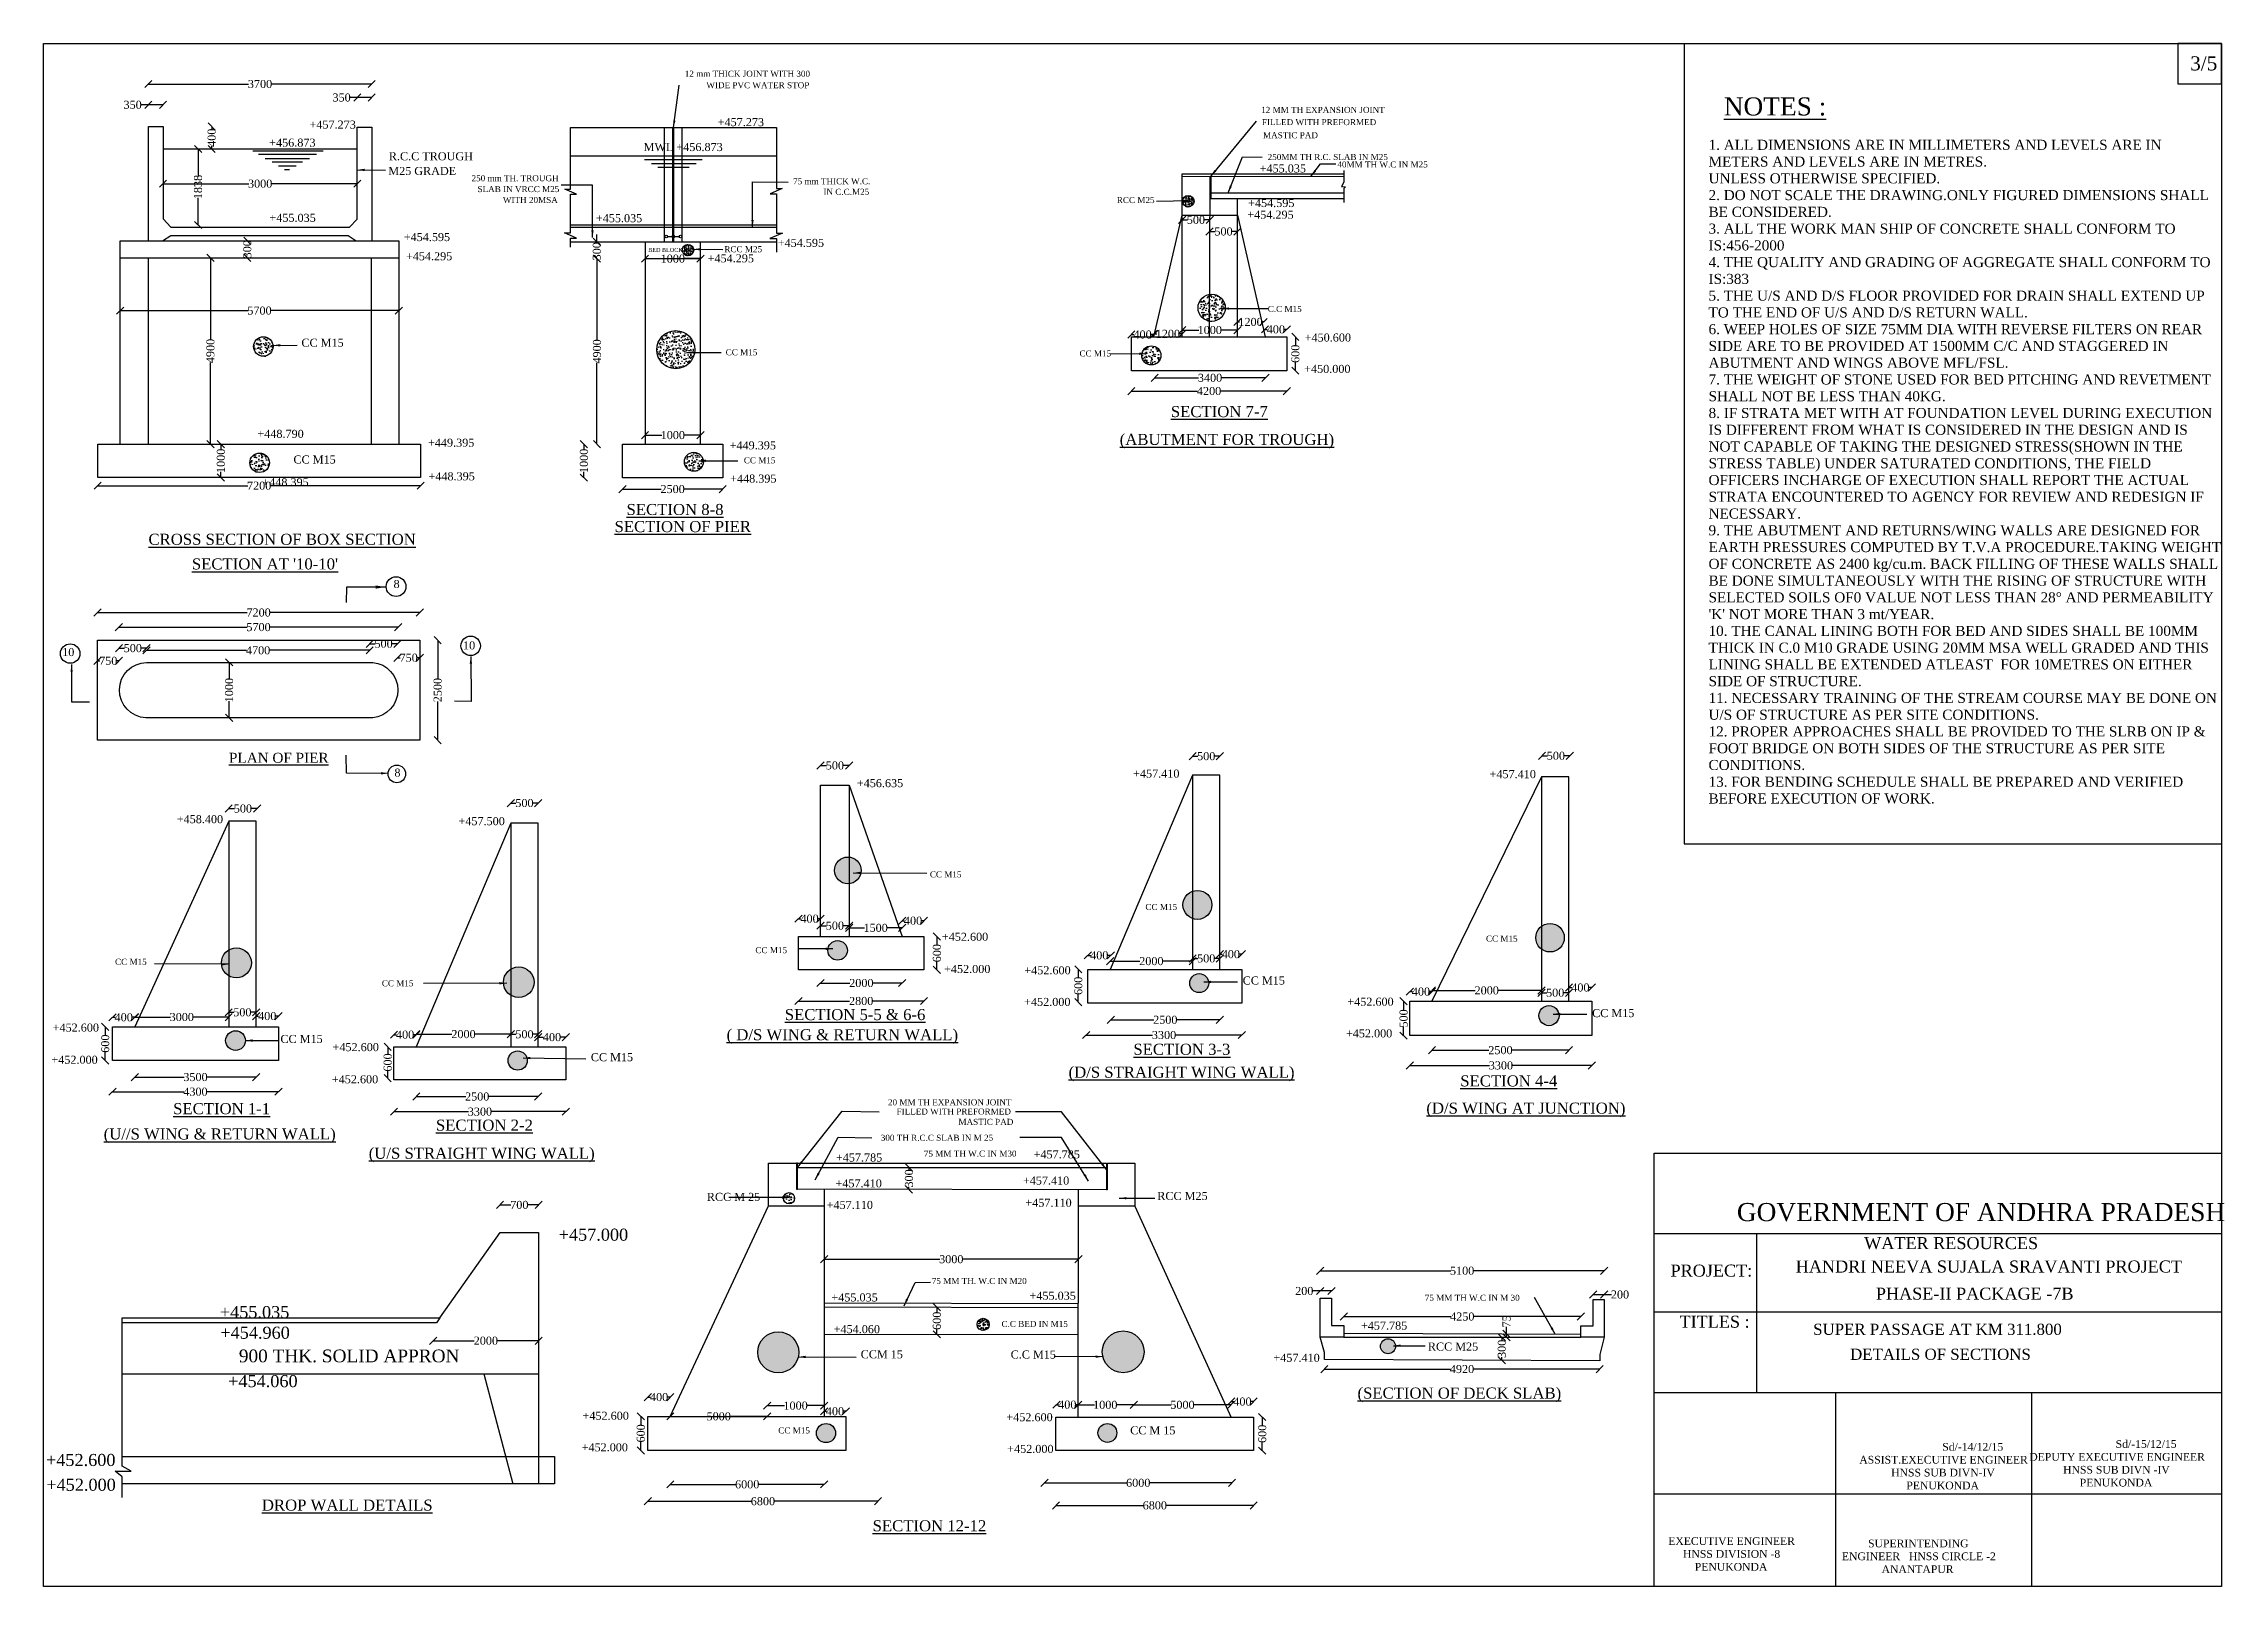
# Model space of a CAD drawing. Header units: millimetres. Extents: x 2133338 to 2187561, y 45599956 to 45638316.
import ezdxf

# ---------------------------------------------------------------- set-up
doc = ezdxf.new("R2010")
doc.units = ezdxf.units.MM
doc.header["$MEASUREMENT"] = 0
for name, color, linetype in [('DIMENSION', 7, 'Continuous'), ('DIMENSIONS', 7, 'Continuous'), ('DRAWING', 2, 'Continuous'), ('TEXT', 7, 'Continuous')]:
    doc.layers.add(name, color=color, linetype=linetype)
doc.styles.get("Standard").update_dxf_attribs({"font": 'times.ttf', "height": 200})
doc.dimstyles.get("Standard").update_dxf_attribs({"dimtxt": 200, "dimasz": 180, "dimexe": 0.18, "dimexo": 0.0625, "dimgap": 0.09, "dimtad": 0, "dimdec": 0, "dimzin": 0, "dimdsep": 46, "dimtxsty": 'Standard', "dimblk": 'OBLIQUE', "dimcen": 0.09, "dimse1": 1, "dimse2": 1, "dimadec": 0, "dimazin": 0, "dimtfac": 1, "dimtdec": 0, "dimtofl": 0, "dimtmove": 0, "dimatfit": 3, "dimfxl": 1, "dimtolj": 1, "dimtzin": 0, "dimarcsym": 0})
pattern_1 = [(50, (0, 0), (215.1780548, -18.8256405), [22.5, -247.5]), (355, (0, 0), (-41.6254001, 225.6576401), [18, -198]), (100.4514, (17.93, -1.57), (173.5528145, 206.8318626), [19.122057, -210.3426336]), (46.1842, (0, 60), (320.1723146, -49.6557043), [33.75, -371.25]), (96.6356, (26.68, 55.86), (280.3988117, 292.2353613), [28.6830864, -315.5139]), (351.1842, (0, 60), (280.3985835, 292.2355803), [27, -297]), (21, (30, 45), (179.07211564, -120.7856672), [22.5, -247.5]), (326, (30, 45), (72.9945996, 217.5450135), [18, -198]), (71.4514, (44.92, 34.93), (252.0667886, 96.759149), [19.122057, -210.3426336]), (37.5, (0, 0), (3.6479566, 99.86815615), [0, -195.6, 0, -201, 0, -198.75]), (7.5, (0, 0), (78.92086123, 118.32351356), [0, -114.6, 0, -191.1, 0, -75.75]), (327.5, (-66.9, 0), (160.14673085, -6.76646152), [0, -75, 0, -234, 0, -310.5]), (317.5, (-96.9, 0), (174.9558508, 30.0314947), [0, -97.5, 0, -155.4, 0, -220.5])]

msp = doc.modelspace()

# ---------------------------------------------------------------- texts
at = {"layer": 'DIMENSION', "color": 0}
for s, height, p in [('3/5', 350, (2186710, 45637650.3)), ('%%UNOTES :', 450, (2175113.4, 45636529.5))]:
    msp.add_text(s, height=height, dxfattribs=at).set_placement(p)
at = {"layer": 'DIMENSION', "color": 0, "insert": (2174734.9, 45635925), "char_height": 250, "width": 12737.834, "attachment_point": 1}
msp.add_mtext("1. ALL DIMENSIONS ARE IN MILLIMETERS AND LEVELS ARE IN METERS AND LEVELS ARE IN METRES.\\PUNLESS OTHERWISE SPECIFIED.\\P2. DO NOT SCALE THE DRAWING.ONLY FIGURED DIMENSIONS SHALL BE CONSIDERED. \\P3. ALL THE WORK MAN SHIP OF CONCRETE SHALL CONFORM TO IS:456-2000 \\P4. THE QUALITY AND GRADING OF AGGREGATE SHALL CONFORM TO IS:383 \\P5. THE U/S AND D/S FLOOR PROVIDED FOR DRAIN SHALL EXTEND UP TO THE END OF U/S AND D/S RETURN WALL. \\P6. WEEP HOLES OF SIZE 75MM DIA WITH REVERSE FILTERS ON REAR SIDE ARE TO BE PROVIDED AT 1500MM C/C AND STAGGERED IN ABUTMENT AND WINGS ABOVE MFL/FSL. \\P7. THE WEIGHT OF STONE USED FOR BED PITCHING AND REVETMENT SHALL NOT BE LESS THAN 40KG. \\P8. IF STRATA MET WITH AT FOUNDATION LEVEL DURING EXECUTION IS DIFFERENT FROM WHAT IS CONSIDERED IN THE DESIGN AND IS NOT CAPABLE OF TAKING THE DESIGNED STRESS(SHOWN IN THE STRESS TABLE) UNDER SATURATED CONDITIONS, THE FIELD OFFICERS INCHARGE OF EXECUTION SHALL REPORT THE ACTUAL STRATA ENCOUNTERED TO AGENCY FOR REVIEW AND REDESIGN IF NECESSARY. \\P9. THE ABUTMENT AND RETURNS/WING WALLS ARE DESIGNED FOR EARTH PRESSURES COMPUTED BY T.V.A PROCEDURE.TAKING WEIGHT OF CONCRETE AS 2400 kg/cu.m. BACK FILLING OF THESE WALLS SHALL BE DONE SIMULTANEOUSLY WITH THE RISING OF STRUCTURE WITH SELECTED SOILS OF0 VALUE NOT LESS THAN 28° AND PERMEABILITY 'K' NOT MORE THAN 3 mt/YEAR. \\P10. THE CANAL LINING BOTH FOR BED AND SIDES SHALL BE 100MM THICK IN C.0 M10 GRADE USING 20MM MSA WELL GRADED AND THIS LINING SHALL BE EXTENDED ATLEAST  FOR 10METRES ON EITHER SIDE OF STRUCTURE. \\P11. NECESSARY TRAINING OF THE STREAM COURSE MAY BE DONE ON U/S OF STRUCTURE AS PER SITE CONDITIONS. \\P12. PROPER APPROACHES SHALL BE PROVIDED TO THE SLRB ON IP & FOOT BRIDGE ON BOTH SIDES OF THE STRUCTURE AS PER SITE CONDITIONS. \\P13. FOR BENDING SCHEDULE SHALL BE PREPARED AND VERIFIED BEFORE EXECUTION OF WORK. ", dxfattribs=at)
at = {"layer": 'DIMENSIONS', "color": 0}
for s, height, p in [('GOVERNMENT OF ANDHRA PRADESH', 450, (2175439.9, 45609038.9)), ('WATER RESOURCES', 298.79, (2178603.7, 45608342.1)), ('PROJECT:', 298.79, (2173789.5, 45607658.8)), ('HANDRI NEEVA SUJALA SRAVANTI PROJECT ', 298.79, (2176903, 45607760.4)), ('PHASE-II PACKAGE -7B', 298.79, (2178895.4, 45607085.8)), ('TITLES :', 298.79, (2174013.6, 45606388.7)), ('SUPER PASSAGE AT KM 311.800', 277.448, (2177336.2, 45606210.1)), ('DETAILS OF SECTIONS', 277.448, (2178254, 45605588.9))]:
    msp.add_text(s, height=height, dxfattribs=at).set_placement(p)
at = {"layer": 'DIMENSIONS', "color": 0, "char_height": 192.079, "attachment_point": 1}
for s, insert, width in [('\\pi799.72;^I^ISd/-14/12/15\\P\\pi242.11;ASSIST.EXECUTIVE ENGINEER \\P\\pi1034;HNSS SUB DIVN-IV \\P\\pi1412;PENUKONDA', (2178241.3, 45603522.2), 4580.887), ('\\pi799.72;^I^ISd/-15/12/15\\P\\pi156.94;DEPUTY EXECUTIVE ENGINEER\\P\\pi998.51;HNSS SUB DIVN -IV \\P\\pi1412;PENUKONDA', (2182552.2, 45603593.1), 4580.887), ('\\pi40.633;EXECUTIVE ENGINEER   \\P\\pi407.69;HNSS DIVISION -8\\P\\pi700.45;PENUKONDA', (2173691.6, 45601179.6), 3157.716), ('\\pi724.26;SUPERINTENDING \\P\\pi72.2;ENGINEER   HNSS CIRCLE -2 \\P\\pi1059.8;ANANTAPUR', (2177977.4, 45601120.3), 3868.961)]:
    msp.add_mtext(s, dxfattribs=dict(at, insert=insert, width=width))
at = {"layer": 'TEXT', "color": 0}
for s, height, p in [('12 mm THICK JOINT WITH 300', 150, (2149279.5, 45637491.3)), ('WIDE PVC WATER STOP', 150, (2149815.3, 45637206.9)), ('+457.273', 200, (2139948.7, 45636203)), ('+457.273', 200, (2150098.1, 45636263.8)), ('12 MM TH EXPANSION JOINT', 150, (2163611.8, 45636593.6)), ('FILLED WITH PREFORMED', 150, (2163627.7, 45636288.6)), ('+456.873', 200, (2138946.5, 45635754.3)), ('MWL +456.873', 200, (2148257.6, 45635644.3)), ('MASTIC PAD', 150, (2163657.2, 45635963.2)), ('R.C.C TROUGH', 200, (2141922, 45635415.2)), ('+455.035', 200, (2163572.3, 45635112.6)), ('250MM TH R.C. SLAB IN M25', 150, (2163772.1, 45635421.8)), ('40MM TH W.C IN M25', 150, (2165506.3, 45635236.4)), ('M25 GRADE', 200, (2141908.6, 45635050)), ('250 mm TH. TROUGH ', 150, (2143978.2, 45634894.8)), ('SLAB IN VRCC M25 ', 150, (2144126.5, 45634623.8)), ('75 mm THICK W.C.', 150, (2151973.2, 45634818.9)), ('WITH 20MSA', 150, (2144757.1, 45634353.8)), ('IN C.C.M25', 150, (2152726.5, 45634556.3)), ('RCC M25', 150, (2160022.4, 45634350.8)), ('+454.595', 200, (2163286.6, 45634252.1)), ('+455.035', 200, (2138952.3, 45633884.1)), ('+455.035', 200, (2147069.1, 45633875.4)), ('+454.295', 200, (2163266.3, 45633962.7)), ('+454.595', 200, (2142292.4, 45633406)), ('+454.295', 200, (2142346.2, 45632929.7)), ('BED BLOCK', 99.67, (2148370.3, 45633136)), ('RCC M25', 150, (2150264.3, 45633129.7)), ('+454.595', 200, (2151590.7, 45633261.4)), ('+454.295', 200, (2149847.1, 45632877.7)), ('C.C M15', 150, (2163774.6, 45631643.4)), ('CC M15', 200, (2139747.9, 45630778.8)), ('+450.600', 200, (2164692.2, 45630907.9)), ('CC M15', 150, (2150296.8, 45630566.9)), ('CC M15', 150, (2159094, 45630537.1)), ('+450.000', 200, (2164680, 45630128.6)), ('%%USECTION 7-7', 275, (2161365.8, 45629029.6)), ('+448.790', 200, (2138653.2, 45628513.9)), ('+449.395', 200, (2142894.9, 45628292.9)), ('+449.395', 200, (2150394.2, 45628227.2)), ('%%U(ABUTMENT FOR TROUGH)', 275, (2160094.3, 45628336.9)), ('CC M15', 200, (2139550.7, 45627875.4)), ('CC M15', 150, (2150747.7, 45627881.4)), ('+448.395', 200, (2138776.2, 45627310.5)), ('+448.395', 200, (2142907.2, 45627457.9)), ('+448.395', 200, (2150408, 45627400.9)), ('%%USECTION 8-8', 275, (2147832.1, 45626595.2)), ('%%UCROSS SECTION OF BOX SECTION', 275, (2135944.6, 45625854.2)), ('%%USECTION OF PIER', 275, (2147534, 45626170.4)), ("%%USECTION AT '10-10'", 275, (2137024.3, 45625241.3)), ('8', 200, (2142039.3, 45624780.1)), ('10', 200, (2143766.1, 45623253.7)), ('10', 200, (2133799.4, 45623087.1)), ('%%UPLAN OF PIER', 250, (2137946.8, 45620433.4)), ('8', 200, (2142059.8, 45620090.4)), ('+457.410', 200, (2160427.1, 45620065.8)), ('+457.410', 200, (2169289.7, 45620051.6)), ('+456.635', 200, (2153557.9, 45619828.2)), ('+458.400', 200, (2136648, 45618932.7)), ('+457.500', 200, (2143652.5, 45618882.6)), ('CC M15', 150, (2155372.9, 45617585.2)), ('CC M15', 150, (2160733.4, 45616775.4)), ('CC M15', 150, (2151035.4, 45615700.9)), ('+452.600', 200, (2155672, 45616007.6)), ('CC M15', 150, (2169200.6, 45615988.1)), ('CC M15', 150, (2135113.5, 45615412.2)), ('+452.000', 200, (2155726.7, 45615207.6)), ('+452.600', 200, (2157722.7, 45615176)), ('CC M15', 150, (2141747, 45614878.1)), ('CC M15', 200, (2163152.5, 45614921.3)), ('%%USECTION 5-5 & 6-6', 275, (2151766.6, 45614036.8)), ('+452.000', 200, (2157717.3, 45614388.9)), ('+452.600', 200, (2165753.2, 45614394)), ('CC M15', 200, (2171840.6, 45614110.5)), ('+452.600', 200, (2133562.3, 45613750.6)), ('CC M15', 200, (2139226.2, 45613468.4)), ('%%U( D/S WING & RETURN WALL)', 275, (2150318.9, 45613536)), ('+452.000', 200, (2165718.5, 45613606.4)), ('+452.000', 200, (2133530.7, 45612950.3)), ('+452.600', 200, (2140521.6, 45613264.7)), ('CC M15', 200, (2146944.5, 45613014.8)), ('%%USECTION 3-3', 275, (2160434.2, 45613173.6)), ('+452.600', 200, (2140504, 45612465.5)), ('%%U(D/S STRAIGHT WING WALL)', 275, (2158822.4, 45612604.1)), ('%%USECTION 4-4', 275, (2168561.9, 45612387.5)), ('%%USECTION 1-1', 275, (2136558.1, 45611697.4)), ('20 MM TH EXPANSION JOINT', 150, (2154332.1, 45611917.6)), ('%%U(D/S WING AT JUNCTION)', 275, (2167718.8, 45611710.2)), ('%%USECTION 2-2', 275, (2143092.7, 45611287.5)), ('FILLED WITH PREFORMED ', 150, (2154544.7, 45611688.5)), ('MASTIC PAD', 150, (2156084, 45611431.7)), ('%%U(U//S WING & RETURN WALL)', 275, (2134831.7, 45611068.8)), ('300 TH R.C.C SLAB IN M 25', 150, (2154152.9, 45611035.7)), ('%%U(U/S STRAIGHT WING WALL)', 275, (2141421.9, 45610589)), ('+457.785', 200, (2153037.3, 45610519.8)), ('75 MM TH W.C IN M30', 150, (2155224.7, 45610641.7)), ('+457.785', 200, (2157952.3, 45610599)), ('+457.410', 200, (2153026.6, 45609878.2)), ('+457.410', 200, (2157686.9, 45609947.6)), ('RCC M 25', 200, (2149828.9, 45609541.6)), ('+457.110', 200, (2152806.5, 45609341.2)), ('+457.110', 200, (2157747.7, 45609395.5)), ('RCC M25', 200, (2161028.6, 45609564.4)), ('+457.000', 300, (2146143.9, 45608551.4)), ('+455.035', 200, (2152925.3, 45607041.4)), ('75 MM TH. W.C IN M20', 150, (2155421.5, 45607475.5)), ('+455.035', 200, (2157850.8, 45607083.8)), ('75 MM TH W.C IN M 30', 150, (2167679.6, 45607057.2)), ('+455.035', 300, (2137719.6, 45606626.9)), ('C.C BED IN M15', 150, (2157154.9, 45606407.7)), ('+454.960', 300, (2137731.6, 45606114)), ('+454.060', 200, (2152981.4, 45606252.2)), ('+457.785', 200, (2166091.3, 45606341)), ('RCC M25', 200, (2167756.2, 45605819.3)), ('900 THK. SOLID APPRON', 317.338, (2138191.7, 45605528.1)), ('CCM 15', 200, (2153654.1, 45605626.7)), ('C.C M15', 200, (2157383.3, 45605621.5)), ('+457.410', 200, (2163915.3, 45605539.9)), ('+454.060', 300, (2137925.2, 45604910)), ('%%U(SECTION OF DECK SLAB)', 275, (2166006.4, 45604625.2)), ('+452.600', 200, (2146736.9, 45604098.9)), ('CC M15', 150, (2151604.8, 45603759.1)), ('+452.600', 200, (2157275.7, 45604063.2)), ('CC M 15', 200, (2160354.6, 45603737.1)), ('+452.000', 200, (2146714.2, 45603315.1)), ('+452.000', 200, (2157296.7, 45603275)), ('+452.600', 300, (2133396.4, 45602949.7)), ('+452.000', 300, (2133404.1, 45602333.5)), ('%%UDROP WALL DETAILS', 275, (2138764.5, 45601839.7)), ('%%USECTION 12-12', 275, (2153950.7, 45601326.2))]:
    msp.add_text(s, height=height, dxfattribs=at).set_placement(p)

# ---------------------------------------------------------------- blocks, each defined once
blk = doc.blocks.new('_Oblique')
at = {"color": 0, "linetype": 'ByBlock', "lineweight": -2}
blk.add_line((-0.5, -0.5), (0.5, 0.5), dxfattribs=at)
blk = doc.blocks.new('*D54')
at = {"layer": 'Defpoints', "color": 0, "transparency": 16777216}
for p in [(2135942, 45636794), (2135942, 45636256), (2136307, 45636256)]:
    blk.add_point(p, dxfattribs=at)
at = {"layer": 'DIMENSION', "color": 0, "lineweight": -2, "transparency": 16777216}
for p, q in [((2135942, 45636794), (2135762, 45636794)), ((2136307, 45636794), (2135942, 45636794))]:
    blk.add_line(p, q, dxfattribs=at)
at = {"layer": 'DIMENSION', "color": 0, "lineweight": -2, "transparency": 16777216, "xscale": 180, "yscale": 180, "zscale": 180, "rotation": 180}
blk.add_blockref('_Oblique', (2135942, 45636794), dxfattribs=at)
at = {"layer": 'DIMENSION', "color": 0, "lineweight": -2, "transparency": 16777216, "xscale": 180, "yscale": 180, "zscale": 180}
blk.add_blockref('_Oblique', (2136307, 45636794), dxfattribs=at)
at = {"layer": 'DIMENSION', "color": 0, "transparency": 16777216, "insert": (2135551, 45636794), "char_height": 200, "attachment_point": 5}
blk.add_mtext('\\A1;350', dxfattribs=at)
blk = doc.blocks.new('*D55')
at = {"layer": 'Defpoints', "color": 0, "transparency": 16777216}
for p in [(2141495, 45637311), (2135942, 45636256), (2141495, 45636238)]:
    blk.add_point(p, dxfattribs=at)
at = {"layer": 'DIMENSION', "color": 0, "lineweight": -2, "transparency": 16777216}
for p, q in [((2135942, 45637311), (2138434, 45637311)), ((2141495, 45637311), (2139002, 45637311))]:
    blk.add_line(p, q, dxfattribs=at)
at = {"layer": 'DIMENSION', "color": 0, "lineweight": -2, "transparency": 16777216, "xscale": 180, "yscale": 180, "zscale": 180, "rotation": 180}
blk.add_blockref('_Oblique', (2135942, 45637311), dxfattribs=at)
at = {"layer": 'DIMENSION', "color": 0, "lineweight": -2, "transparency": 16777216, "xscale": 180, "yscale": 180, "zscale": 180}
blk.add_blockref('_Oblique', (2141495, 45637311), dxfattribs=at)
at = {"layer": 'DIMENSION', "color": 0, "transparency": 16777216, "insert": (2138718, 45637311), "char_height": 200, "attachment_point": 5}
blk.add_mtext('\\A1;3700', dxfattribs=at)
blk = doc.blocks.new('*D56')
at = {"layer": 'Defpoints', "color": 0, "transparency": 16777216}
for p in [(2141137, 45636975), (2141137, 45636238), (2141495, 45636238)]:
    blk.add_point(p, dxfattribs=at)
at = {"layer": 'DIMENSION', "color": 0, "lineweight": -2, "transparency": 16777216}
for p, q in [((2141137, 45636975), (2140957, 45636975)), ((2141495, 45636975), (2141137, 45636975))]:
    blk.add_line(p, q, dxfattribs=at)
at = {"layer": 'DIMENSION', "color": 0, "lineweight": -2, "transparency": 16777216, "xscale": 180, "yscale": 180, "zscale": 180, "rotation": 180}
blk.add_blockref('_Oblique', (2141137, 45636975), dxfattribs=at)
at = {"layer": 'DIMENSION', "color": 0, "lineweight": -2, "transparency": 16777216, "xscale": 180, "yscale": 180, "zscale": 180}
blk.add_blockref('_Oblique', (2141495, 45636975), dxfattribs=at)
at = {"layer": 'DIMENSION', "color": 0, "transparency": 16777216, "insert": (2140747, 45636975), "char_height": 200, "attachment_point": 5}
blk.add_mtext('\\A1;350', dxfattribs=at)
blk = doc.blocks.new('*D57')
at = {"layer": 'Defpoints', "color": 0, "transparency": 16777216}
for p in [(2136415, 45635696), (2137178, 45635696), (2136451, 45633805)]:
    blk.add_point(p, dxfattribs=at)
at = {"layer": 'DIMENSION', "color": 0, "lineweight": -2, "transparency": 16777216}
for p, q in [((2137178, 45635696), (2137178, 45635020)), ((2137178, 45633805), (2137178, 45634481))]:
    blk.add_line(p, q, dxfattribs=at)
at = {"layer": 'DIMENSION', "color": 0, "lineweight": -2, "transparency": 16777216, "xscale": 180, "yscale": 180, "zscale": 180}
for p, rotation in [((2137178, 45635696), 90), ((2137178, 45633805), 270)]:
    blk.add_blockref('_Oblique', p, dxfattribs=dict(at, rotation=rotation))
at = {"layer": 'DIMENSION', "color": 0, "transparency": 16777216, "insert": (2137178, 45634750), "char_height": 200, "attachment_point": 5, "rotation": 90}
blk.add_mtext('\\A1;1838', dxfattribs=at)
blk = doc.blocks.new('*D58')
at = {"layer": 'Defpoints', "color": 0, "transparency": 16777216}
for p in [(2136307, 45634928), (2141137, 45634928), (2141137, 45634833)]:
    blk.add_point(p, dxfattribs=at)
at = {"layer": 'DIMENSION', "color": 0, "lineweight": -2, "transparency": 16777216}
for p, q in [((2136307, 45634833), (2138438, 45634833)), ((2141137, 45634833), (2139006, 45634833))]:
    blk.add_line(p, q, dxfattribs=at)
at = {"layer": 'DIMENSION', "color": 0, "lineweight": -2, "transparency": 16777216, "xscale": 180, "yscale": 180, "zscale": 180, "rotation": 180}
blk.add_blockref('_Oblique', (2136307, 45634833), dxfattribs=at)
at = {"layer": 'DIMENSION', "color": 0, "lineweight": -2, "transparency": 16777216, "xscale": 180, "yscale": 180, "zscale": 180}
blk.add_blockref('_Oblique', (2141137, 45634833), dxfattribs=at)
at = {"layer": 'DIMENSION', "color": 0, "transparency": 16777216, "insert": (2138722, 45634833), "char_height": 200, "attachment_point": 5}
blk.add_mtext('\\A1;3000', dxfattribs=at)
blk = doc.blocks.new('*D59')
at = {"layer": 'Defpoints', "color": 0, "transparency": 16777216}
for p in [(2138306, 45633414), (2138306, 45632992), (2138402, 45632992)]:
    blk.add_point(p, dxfattribs=at)
at = {"layer": 'DIMENSION', "color": 0, "lineweight": -2, "transparency": 16777216}
for p, q in [((2138402, 45633414), (2138402, 45633414)), ((2138402, 45632992), (2138402, 45632993))]:
    blk.add_line(p, q, dxfattribs=at)
at = {"layer": 'DIMENSION', "color": 0, "lineweight": -2, "transparency": 16777216, "xscale": 180, "yscale": 180, "zscale": 180}
for p, rotation in [((2138402, 45633414), 90), ((2138402, 45632992), 270)]:
    blk.add_blockref('_Oblique', p, dxfattribs=dict(at, rotation=rotation))
at = {"layer": 'DIMENSION', "color": 0, "transparency": 16777216, "insert": (2138402, 45633203), "char_height": 200, "attachment_point": 5, "rotation": 90}
blk.add_mtext('\\A1;300', dxfattribs=at)
blk = doc.blocks.new('*D60')
at = {"layer": 'Defpoints', "color": 0, "transparency": 16777216}
for p in [(2135241, 45631712), (2142169, 45631712), (2142169, 45631677)]:
    blk.add_point(p, dxfattribs=at)
at = {"layer": 'DIMENSION', "color": 0, "lineweight": -2, "transparency": 16777216}
for p, q in [((2135241, 45631677), (2138422, 45631677)), ((2142169, 45631677), (2138988, 45631677))]:
    blk.add_line(p, q, dxfattribs=at)
at = {"layer": 'DIMENSION', "color": 0, "lineweight": -2, "transparency": 16777216, "xscale": 180, "yscale": 180, "zscale": 180, "rotation": 180}
blk.add_blockref('_Oblique', (2135241, 45631677), dxfattribs=at)
at = {"layer": 'DIMENSION', "color": 0, "lineweight": -2, "transparency": 16777216, "xscale": 180, "yscale": 180, "zscale": 180}
blk.add_blockref('_Oblique', (2142169, 45631677), dxfattribs=at)
at = {"layer": 'DIMENSION', "color": 0, "transparency": 16777216, "insert": (2138705, 45631677), "char_height": 200, "attachment_point": 5}
blk.add_mtext('\\A1;5700', dxfattribs=at)
blk = doc.blocks.new('*D61')
at = {"layer": 'Defpoints', "color": 0, "transparency": 16777216}
for p in [(2137537, 45632992), (2137485, 45628355), (2137537, 45628355)]:
    blk.add_point(p, dxfattribs=at)
at = {"layer": 'DIMENSION', "color": 0, "lineweight": -2, "transparency": 16777216}
for p, q in [((2137485, 45632992), (2137485, 45630961)), ((2137485, 45628355), (2137485, 45630386))]:
    blk.add_line(p, q, dxfattribs=at)
at = {"layer": 'DIMENSION', "color": 0, "lineweight": -2, "transparency": 16777216, "xscale": 180, "yscale": 180, "zscale": 180}
for p, rotation in [((2137485, 45632992), 90), ((2137485, 45628355), 270)]:
    blk.add_blockref('_Oblique', p, dxfattribs=dict(at, rotation=rotation))
at = {"layer": 'DIMENSION', "color": 0, "transparency": 16777216, "insert": (2137485, 45630673), "char_height": 200, "attachment_point": 5, "rotation": 90}
blk.add_mtext('\\A1;4900', dxfattribs=at)
blk = doc.blocks.new('*D62')
at = {"layer": 'Defpoints', "color": 0, "transparency": 16777216}
for p in [(2142713, 45627324), (2134681, 45626958), (2142713, 45626946)]:
    blk.add_point(p, dxfattribs=at)
at = {"layer": 'DIMENSION', "color": 0, "lineweight": -2, "transparency": 16777216}
for p, q in [((2134681, 45627324), (2138413, 45627324)), ((2142713, 45627324), (2138982, 45627324))]:
    blk.add_line(p, q, dxfattribs=at)
at = {"layer": 'DIMENSION', "color": 0, "lineweight": -2, "transparency": 16777216, "xscale": 180, "yscale": 180, "zscale": 180, "rotation": 180}
blk.add_blockref('_Oblique', (2134681, 45627324), dxfattribs=at)
at = {"layer": 'DIMENSION', "color": 0, "lineweight": -2, "transparency": 16777216, "xscale": 180, "yscale": 180, "zscale": 180}
blk.add_blockref('_Oblique', (2142713, 45627324), dxfattribs=at)
at = {"layer": 'DIMENSION', "color": 0, "transparency": 16777216, "insert": (2138697, 45627324), "char_height": 200, "attachment_point": 5}
blk.add_mtext('\\A1;7200', dxfattribs=at)
blk = doc.blocks.new('*D63')
at = {"layer": 'Defpoints', "color": 0, "transparency": 16777216}
for p in [(2137745, 45628355), (2137807, 45628355), (2137807, 45627530)]:
    blk.add_point(p, dxfattribs=at)
at = {"layer": 'DIMENSION', "color": 0, "lineweight": -2, "transparency": 16777216}
for p, q in [((2137745, 45628355), (2137745, 45628215)), ((2137745, 45627530), (2137745, 45627669))]:
    blk.add_line(p, q, dxfattribs=at)
at = {"layer": 'DIMENSION', "color": 0, "lineweight": -2, "transparency": 16777216, "xscale": 180, "yscale": 180, "zscale": 180}
for p, rotation in [((2137745, 45628355), 90), ((2137745, 45627530), 270)]:
    blk.add_blockref('_Oblique', p, dxfattribs=dict(at, rotation=rotation))
at = {"layer": 'DIMENSION', "color": 0, "transparency": 16777216, "insert": (2137745, 45627942), "char_height": 200, "attachment_point": 5, "rotation": 90}
blk.add_mtext('\\A1;1000', dxfattribs=at)
blk = doc.blocks.new('*D64')
at = {"layer": 'Defpoints', "color": 0, "transparency": 16777216}
for p in [(2146800, 45633387), (2146800, 45632968), (2147093, 45632968)]:
    blk.add_point(p, dxfattribs=at)
at = {"layer": 'DIMENSION', "color": 0, "lineweight": -2, "transparency": 16777216}
for p, q in [((2147093, 45633387), (2147093, 45633567)), ((2147093, 45632968), (2147093, 45632788))]:
    blk.add_line(p, q, dxfattribs=at)
at = {"layer": 'DIMENSION', "color": 0, "lineweight": -2, "transparency": 16777216, "xscale": 180, "yscale": 180, "zscale": 180}
for p, rotation in [((2147093, 45633387), 270), ((2147093, 45632968), 90)]:
    blk.add_blockref('_Oblique', p, dxfattribs=dict(at, rotation=rotation))
at = {"layer": 'DIMENSION', "color": 0, "transparency": 16777216, "insert": (2147093, 45633153), "char_height": 200, "attachment_point": 5, "rotation": 90}
blk.add_mtext('\\A1;300', dxfattribs=at)
blk = doc.blocks.new('*D65')
at = {"layer": 'Defpoints', "color": 0, "transparency": 16777216}
for p in [(2148291, 45632797), (2149672, 45632969), (2149672, 45632797)]:
    blk.add_point(p, dxfattribs=at)
at = {"layer": 'DIMENSION', "color": 0, "lineweight": -2, "transparency": 16777216}
for p, q in [((2148291, 45632969), (2148709, 45632969)), ((2149672, 45632969), (2149255, 45632969))]:
    blk.add_line(p, q, dxfattribs=at)
at = {"layer": 'DIMENSION', "color": 0, "lineweight": -2, "transparency": 16777216, "xscale": 180, "yscale": 180, "zscale": 180, "rotation": 180}
blk.add_blockref('_Oblique', (2148291, 45632969), dxfattribs=at)
at = {"layer": 'DIMENSION', "color": 0, "lineweight": -2, "transparency": 16777216, "xscale": 180, "yscale": 180, "zscale": 180}
blk.add_blockref('_Oblique', (2149672, 45632969), dxfattribs=at)
at = {"layer": 'DIMENSION', "color": 0, "transparency": 16777216, "insert": (2148982, 45632969), "char_height": 200, "attachment_point": 5}
blk.add_mtext('\\A1;1000', dxfattribs=at)
blk = doc.blocks.new('*D66')
at = {"layer": 'Defpoints', "color": 0, "transparency": 16777216}
for p in [(2135213, 45623284), (2135213, 45622932), (2135897, 45622932)]:
    blk.add_point(p, dxfattribs=at)
at = {"layer": 'DIMENSION', "color": 0, "lineweight": -2, "transparency": 16777216}
for p, q in [((2135213, 45623284), (2135346, 45623284)), ((2135897, 45623284), (2135765, 45623284))]:
    blk.add_line(p, q, dxfattribs=at)
at = {"layer": 'DIMENSION', "color": 0, "lineweight": -2, "transparency": 16777216, "xscale": 180, "yscale": 180, "zscale": 180, "rotation": 180}
blk.add_blockref('_Oblique', (2135213, 45623284), dxfattribs=at)
at = {"layer": 'DIMENSION', "color": 0, "lineweight": -2, "transparency": 16777216, "xscale": 180, "yscale": 180, "zscale": 180}
blk.add_blockref('_Oblique', (2135897, 45623284), dxfattribs=at)
at = {"layer": 'DIMENSION', "color": 0, "transparency": 16777216, "insert": (2135555, 45623284), "char_height": 200, "attachment_point": 5}
blk.add_mtext('\\A1;500', dxfattribs=at)
blk = doc.blocks.new('*D67')
at = {"layer": 'Defpoints', "color": 0, "transparency": 16777216}
for p in [(2134675, 45622969), (2134675, 45622932), (2135213, 45622932)]:
    blk.add_point(p, dxfattribs=at)
at = {"layer": 'DIMENSION', "color": 0, "lineweight": -2, "transparency": 16777216}
for p, q in [((2134675, 45622969), (2134733, 45622969)), ((2135213, 45622969), (2135155, 45622969))]:
    blk.add_line(p, q, dxfattribs=at)
at = {"layer": 'DIMENSION', "color": 0, "lineweight": -2, "transparency": 16777216, "xscale": 180, "yscale": 180, "zscale": 180, "rotation": 180}
blk.add_blockref('_Oblique', (2134675, 45622969), dxfattribs=at)
at = {"layer": 'DIMENSION', "color": 0, "lineweight": -2, "transparency": 16777216, "xscale": 180, "yscale": 180, "zscale": 180}
blk.add_blockref('_Oblique', (2135213, 45622969), dxfattribs=at)
at = {"layer": 'DIMENSION', "color": 0, "transparency": 16777216, "insert": (2134944, 45622969), "char_height": 200, "attachment_point": 5}
blk.add_mtext('\\A1;750', dxfattribs=at)
blk = doc.blocks.new('*D68')
at = {"layer": 'Defpoints', "color": 0, "transparency": 16777216}
for p in [(2137950, 45622932), (2137950, 45621553), (2137950, 45621553)]:
    blk.add_point(p, dxfattribs=at)
at = {"layer": 'DIMENSION', "color": 0, "lineweight": -2, "transparency": 16777216}
for p, q in [((2137950, 45622932), (2137950, 45622515)), ((2137950, 45621553), (2137950, 45621970))]:
    blk.add_line(p, q, dxfattribs=at)
at = {"layer": 'DIMENSION', "color": 0, "lineweight": -2, "transparency": 16777216, "xscale": 180, "yscale": 180, "zscale": 180}
for p, rotation in [((2137950, 45622932), 90), ((2137950, 45621553), 270)]:
    blk.add_blockref('_Oblique', p, dxfattribs=dict(at, rotation=rotation))
at = {"layer": 'DIMENSION', "color": 0, "transparency": 16777216, "insert": (2137950, 45622242), "char_height": 200, "attachment_point": 5, "rotation": 90}
blk.add_mtext('\\A1;1000', dxfattribs=at)
blk = doc.blocks.new('*D69')
at = {"layer": 'Defpoints', "color": 0, "transparency": 16777216}
for p in [(2135897, 45622932), (2141445, 45623231), (2141445, 45622932)]:
    blk.add_point(p, dxfattribs=at)
at = {"layer": 'DIMENSION', "color": 0, "lineweight": -2, "transparency": 16777216}
for p, q in [((2135897, 45623231), (2138383, 45623231)), ((2141445, 45623231), (2138959, 45623231))]:
    blk.add_line(p, q, dxfattribs=at)
at = {"layer": 'DIMENSION', "color": 0, "lineweight": -2, "transparency": 16777216, "xscale": 180, "yscale": 180, "zscale": 180, "rotation": 180}
blk.add_blockref('_Oblique', (2135897, 45623231), dxfattribs=at)
at = {"layer": 'DIMENSION', "color": 0, "lineweight": -2, "transparency": 16777216, "xscale": 180, "yscale": 180, "zscale": 180}
blk.add_blockref('_Oblique', (2141445, 45623231), dxfattribs=at)
at = {"layer": 'DIMENSION', "color": 0, "transparency": 16777216, "insert": (2138671, 45623231), "char_height": 200, "attachment_point": 5}
blk.add_mtext('\\A1;4700', dxfattribs=at)
blk = doc.blocks.new('*D70')
at = {"layer": 'Defpoints', "color": 0, "transparency": 16777216}
for p in [(2142137, 45623394), (2141445, 45623231), (2142137, 45623226)]:
    blk.add_point(p, dxfattribs=at)
at = {"layer": 'DIMENSION', "color": 0, "lineweight": -2, "transparency": 16777216}
for p, q in [((2141445, 45623394), (2141582, 45623394)), ((2142137, 45623394), (2142000, 45623394))]:
    blk.add_line(p, q, dxfattribs=at)
at = {"layer": 'DIMENSION', "color": 0, "lineweight": -2, "transparency": 16777216, "xscale": 180, "yscale": 180, "zscale": 180, "rotation": 180}
blk.add_blockref('_Oblique', (2141445, 45623394), dxfattribs=at)
at = {"layer": 'DIMENSION', "color": 0, "lineweight": -2, "transparency": 16777216, "xscale": 180, "yscale": 180, "zscale": 180}
blk.add_blockref('_Oblique', (2142137, 45623394), dxfattribs=at)
at = {"layer": 'DIMENSION', "color": 0, "transparency": 16777216, "insert": (2141791, 45623394), "char_height": 200, "attachment_point": 5}
blk.add_mtext('\\A1;500', dxfattribs=at)
blk = doc.blocks.new('*D71')
at = {"layer": 'Defpoints', "color": 0, "transparency": 16777216}
for p in [(2142137, 45623046), (2142691, 45623046), (2142691, 45623046)]:
    blk.add_point(p, dxfattribs=at)
at = {"layer": 'DIMENSION', "color": 0, "lineweight": -2, "transparency": 16777216}
for p, q in [((2142137, 45623046), (2142203, 45623046)), ((2142691, 45623046), (2142625, 45623046))]:
    blk.add_line(p, q, dxfattribs=at)
at = {"layer": 'DIMENSION', "color": 0, "lineweight": -2, "transparency": 16777216, "xscale": 180, "yscale": 180, "zscale": 180, "rotation": 180}
blk.add_blockref('_Oblique', (2142137, 45623046), dxfattribs=at)
at = {"layer": 'DIMENSION', "color": 0, "lineweight": -2, "transparency": 16777216, "xscale": 180, "yscale": 180, "zscale": 180}
blk.add_blockref('_Oblique', (2142691, 45623046), dxfattribs=at)
at = {"layer": 'DIMENSION', "color": 0, "transparency": 16777216, "insert": (2142414, 45623046), "char_height": 200, "attachment_point": 5}
blk.add_mtext('\\A1;750', dxfattribs=at)
blk = doc.blocks.new('*D72')
at = {"layer": 'Defpoints', "color": 0, "transparency": 16777216}
for p in [(2142691, 45623486), (2142691, 45620998), (2143136, 45620998)]:
    blk.add_point(p, dxfattribs=at)
at = {"layer": 'DIMENSION', "color": 0, "lineweight": -2, "transparency": 16777216}
for p, q in [((2143136, 45623486), (2143136, 45622529)), ((2143136, 45620998), (2143136, 45621955))]:
    blk.add_line(p, q, dxfattribs=at)
at = {"layer": 'DIMENSION', "color": 0, "lineweight": -2, "transparency": 16777216, "xscale": 180, "yscale": 180, "zscale": 180}
for p, rotation in [((2143136, 45623486), 90), ((2143136, 45620998), 270)]:
    blk.add_blockref('_Oblique', p, dxfattribs=dict(at, rotation=rotation))
at = {"layer": 'DIMENSION', "color": 0, "transparency": 16777216, "insert": (2143136, 45622242), "char_height": 200, "attachment_point": 5, "rotation": 90}
blk.add_mtext('\\A1;2500', dxfattribs=at)
blk = doc.blocks.new('*D73')
at = {"layer": 'Defpoints', "color": 0, "transparency": 16777216}
for p in [(2147732, 45627523), (2150222, 45627523), (2150222, 45627239)]:
    blk.add_point(p, dxfattribs=at)
at = {"layer": 'DIMENSION', "color": 0, "lineweight": -2, "transparency": 16777216}
for p, q in [((2147732, 45627239), (2148690, 45627239)), ((2150222, 45627239), (2149264, 45627239))]:
    blk.add_line(p, q, dxfattribs=at)
at = {"layer": 'DIMENSION', "color": 0, "lineweight": -2, "transparency": 16777216, "xscale": 180, "yscale": 180, "zscale": 180, "rotation": 180}
blk.add_blockref('_Oblique', (2147732, 45627239), dxfattribs=at)
at = {"layer": 'DIMENSION', "color": 0, "lineweight": -2, "transparency": 16777216, "xscale": 180, "yscale": 180, "zscale": 180}
blk.add_blockref('_Oblique', (2150222, 45627239), dxfattribs=at)
at = {"layer": 'DIMENSION', "color": 0, "transparency": 16777216, "insert": (2148977, 45627239), "char_height": 200, "attachment_point": 5}
blk.add_mtext('\\A1;2500', dxfattribs=at)
blk = doc.blocks.new('*D74')
at = {"layer": 'Defpoints', "color": 0, "transparency": 16777216}
for p in [(2148291, 45628358), (2149672, 45628581), (2149672, 45628358)]:
    blk.add_point(p, dxfattribs=at)
at = {"layer": 'DIMENSION', "color": 0, "lineweight": -2, "transparency": 16777216}
for p, q in [((2148291, 45628581), (2148709, 45628581)), ((2149672, 45628581), (2149255, 45628581))]:
    blk.add_line(p, q, dxfattribs=at)
at = {"layer": 'DIMENSION', "color": 0, "lineweight": -2, "transparency": 16777216, "xscale": 180, "yscale": 180, "zscale": 180, "rotation": 180}
blk.add_blockref('_Oblique', (2148291, 45628581), dxfattribs=at)
at = {"layer": 'DIMENSION', "color": 0, "lineweight": -2, "transparency": 16777216, "xscale": 180, "yscale": 180, "zscale": 180}
blk.add_blockref('_Oblique', (2149672, 45628581), dxfattribs=at)
at = {"layer": 'DIMENSION', "color": 0, "transparency": 16777216, "insert": (2148982, 45628581), "char_height": 200, "attachment_point": 5}
blk.add_mtext('\\A1;1000', dxfattribs=at)
blk = doc.blocks.new('*D75')
at = {"layer": 'Defpoints', "color": 0, "transparency": 16777216}
for p in [(2147732, 45628358), (2146772, 45627523), (2147732, 45627523)]:
    blk.add_point(p, dxfattribs=at)
at = {"layer": 'DIMENSION', "color": 0, "lineweight": -2, "transparency": 16777216}
for p, q in [((2146772, 45628358), (2146772, 45628213)), ((2146772, 45627523), (2146772, 45627668))]:
    blk.add_line(p, q, dxfattribs=at)
at = {"layer": 'DIMENSION', "color": 0, "lineweight": -2, "transparency": 16777216, "xscale": 180, "yscale": 180, "zscale": 180}
for p, rotation in [((2146772, 45628358), 90), ((2146772, 45627523), 270)]:
    blk.add_blockref('_Oblique', p, dxfattribs=dict(at, rotation=rotation))
at = {"layer": 'DIMENSION', "color": 0, "transparency": 16777216, "insert": (2146772, 45627941), "char_height": 200, "attachment_point": 5, "rotation": 90}
blk.add_mtext('\\A1;1000', dxfattribs=at)
blk = doc.blocks.new('*D76')
at = {"layer": 'Defpoints', "color": 0, "transparency": 16777216}
for p in [(2146800, 45632968), (2147097, 45632968), (2146772, 45628358)]:
    blk.add_point(p, dxfattribs=at)
at = {"layer": 'DIMENSION', "color": 0, "lineweight": -2, "transparency": 16777216}
for p, q in [((2147097, 45632968), (2147097, 45630951)), ((2147097, 45628358), (2147097, 45630375))]:
    blk.add_line(p, q, dxfattribs=at)
at = {"layer": 'DIMENSION', "color": 0, "lineweight": -2, "transparency": 16777216, "xscale": 180, "yscale": 180, "zscale": 180}
for p, rotation in [((2147097, 45632968), 90), ((2147097, 45628358), 270)]:
    blk.add_blockref('_Oblique', p, dxfattribs=dict(at, rotation=rotation))
at = {"layer": 'DIMENSION', "color": 0, "transparency": 16777216, "insert": (2147097, 45630663), "char_height": 200, "attachment_point": 5, "rotation": 90}
blk.add_mtext('\\A1;4900', dxfattribs=at)
blk = doc.blocks.new('*D77')
at = {"layer": 'Defpoints', "color": 0, "transparency": 16777216}
for p in [(2161644, 45634053), (2161644, 45633932), (2162333, 45634053)]:
    blk.add_point(p, dxfattribs=at)
at = {"layer": 'DIMENSION', "color": 0, "lineweight": -2, "transparency": 16777216}
for p, q in [((2161644, 45633932), (2161780, 45633932)), ((2162333, 45633932), (2162198, 45633932))]:
    blk.add_line(p, q, dxfattribs=at)
at = {"layer": 'DIMENSION', "color": 0, "lineweight": -2, "transparency": 16777216, "xscale": 180, "yscale": 180, "zscale": 180, "rotation": 180}
blk.add_blockref('_Oblique', (2161644, 45633932), dxfattribs=at)
at = {"layer": 'DIMENSION', "color": 0, "lineweight": -2, "transparency": 16777216, "xscale": 180, "yscale": 180, "zscale": 180}
blk.add_blockref('_Oblique', (2162333, 45633932), dxfattribs=at)
at = {"layer": 'DIMENSION', "color": 0, "transparency": 16777216, "insert": (2161989, 45633932), "char_height": 200, "attachment_point": 5}
blk.add_mtext('\\A1;500', dxfattribs=at)
blk = doc.blocks.new('*D78')
at = {"layer": 'Defpoints', "color": 0, "transparency": 16777216}
for p in [(2162328, 45633644), (2163023, 45633644), (2163023, 45633644)]:
    blk.add_point(p, dxfattribs=at)
at = {"layer": 'DIMENSION', "color": 0, "lineweight": -2, "transparency": 16777216}
for p, q in [((2162328, 45633644), (2162466, 45633644)), ((2163023, 45633644), (2162885, 45633644))]:
    blk.add_line(p, q, dxfattribs=at)
at = {"layer": 'DIMENSION', "color": 0, "lineweight": -2, "transparency": 16777216, "xscale": 180, "yscale": 180, "zscale": 180, "rotation": 180}
blk.add_blockref('_Oblique', (2162328, 45633644), dxfattribs=at)
at = {"layer": 'DIMENSION', "color": 0, "lineweight": -2, "transparency": 16777216, "xscale": 180, "yscale": 180, "zscale": 180}
blk.add_blockref('_Oblique', (2163023, 45633644), dxfattribs=at)
at = {"layer": 'DIMENSION', "color": 0, "transparency": 16777216, "insert": (2162675, 45633644), "char_height": 200, "attachment_point": 5}
blk.add_mtext('\\A1;500', dxfattribs=at)
blk = doc.blocks.new('*D79')
at = {"layer": 'Defpoints', "color": 0, "transparency": 16777216}
for p in [(2160384, 45631024), (2160940, 45631082), (2160940, 45631024)]:
    blk.add_point(p, dxfattribs=at)
at = {"layer": 'DIMENSION', "color": 0, "lineweight": -2, "transparency": 16777216}
for p, q in [((2160384, 45631082), (2160448, 45631082)), ((2160940, 45631082), (2160876, 45631082))]:
    blk.add_line(p, q, dxfattribs=at)
at = {"layer": 'DIMENSION', "color": 0, "lineweight": -2, "transparency": 16777216, "xscale": 180, "yscale": 180, "zscale": 180, "rotation": 180}
blk.add_blockref('_Oblique', (2160384, 45631082), dxfattribs=at)
at = {"layer": 'DIMENSION', "color": 0, "lineweight": -2, "transparency": 16777216, "xscale": 180, "yscale": 180, "zscale": 180}
blk.add_blockref('_Oblique', (2160940, 45631082), dxfattribs=at)
at = {"layer": 'DIMENSION', "color": 0, "transparency": 16777216, "insert": (2160662, 45631082), "char_height": 200, "attachment_point": 5}
blk.add_mtext('\\A1;400', dxfattribs=at)
blk = doc.blocks.new('*D80')
at = {"layer": 'Defpoints', "color": 0, "transparency": 16777216}
for p in [(2160940, 45631024), (2161644, 45631099), (2161644, 45631024)]:
    blk.add_point(p, dxfattribs=at)
at = {"layer": 'DIMENSION', "color": 0, "lineweight": -2, "transparency": 16777216}
for p, q in [((2160940, 45631099), (2161019, 45631099)), ((2161644, 45631099), (2161565, 45631099))]:
    blk.add_line(p, q, dxfattribs=at)
at = {"layer": 'DIMENSION', "color": 0, "lineweight": -2, "transparency": 16777216, "xscale": 180, "yscale": 180, "zscale": 180, "rotation": 180}
blk.add_blockref('_Oblique', (2160940, 45631099), dxfattribs=at)
at = {"layer": 'DIMENSION', "color": 0, "lineweight": -2, "transparency": 16777216, "xscale": 180, "yscale": 180, "zscale": 180}
blk.add_blockref('_Oblique', (2161644, 45631099), dxfattribs=at)
at = {"layer": 'DIMENSION', "color": 0, "transparency": 16777216, "insert": (2161292, 45631099), "char_height": 200, "attachment_point": 5}
blk.add_mtext('\\A1;1200', dxfattribs=at)
blk = doc.blocks.new('*D81')
at = {"layer": 'Defpoints', "color": 0, "transparency": 16777216}
for p in [(2161644, 45631024), (2163023, 45631194), (2163023, 45631024)]:
    blk.add_point(p, dxfattribs=at)
at = {"layer": 'DIMENSION', "color": 0, "lineweight": -2, "transparency": 16777216}
for p, q in [((2161644, 45631194), (2162061, 45631194)), ((2163023, 45631194), (2162606, 45631194))]:
    blk.add_line(p, q, dxfattribs=at)
at = {"layer": 'DIMENSION', "color": 0, "lineweight": -2, "transparency": 16777216, "xscale": 180, "yscale": 180, "zscale": 180, "rotation": 180}
blk.add_blockref('_Oblique', (2161644, 45631194), dxfattribs=at)
at = {"layer": 'DIMENSION', "color": 0, "lineweight": -2, "transparency": 16777216, "xscale": 180, "yscale": 180, "zscale": 180}
blk.add_blockref('_Oblique', (2163023, 45631194), dxfattribs=at)
at = {"layer": 'DIMENSION', "color": 0, "transparency": 16777216, "insert": (2162333, 45631194), "char_height": 200, "attachment_point": 5}
blk.add_mtext('\\A1;1000', dxfattribs=at)
blk = doc.blocks.new('*D82')
at = {"layer": 'Defpoints', "color": 0, "transparency": 16777216}
for p in [(2163023, 45631194), (2163672, 45631395), (2163672, 45631182)]:
    blk.add_point(p, dxfattribs=at)
at = {"layer": 'DIMENSION', "color": 0, "lineweight": -2, "transparency": 16777216}
for p, q in [((2163023, 45631395), (2163074, 45631395)), ((2163672, 45631395), (2163620, 45631395))]:
    blk.add_line(p, q, dxfattribs=at)
at = {"layer": 'DIMENSION', "color": 0, "lineweight": -2, "transparency": 16777216, "xscale": 180, "yscale": 180, "zscale": 180, "rotation": 180}
blk.add_blockref('_Oblique', (2163023, 45631395), dxfattribs=at)
at = {"layer": 'DIMENSION', "color": 0, "lineweight": -2, "transparency": 16777216, "xscale": 180, "yscale": 180, "zscale": 180}
blk.add_blockref('_Oblique', (2163672, 45631395), dxfattribs=at)
at = {"layer": 'DIMENSION', "color": 0, "transparency": 16777216, "insert": (2163347, 45631395), "char_height": 200, "attachment_point": 5}
blk.add_mtext('\\A1;1200', dxfattribs=at)
blk = doc.blocks.new('*D83')
at = {"layer": 'Defpoints', "color": 0, "transparency": 16777216}
for p in [(2163707, 45631024), (2164247, 45631211), (2164247, 45631024)]:
    blk.add_point(p, dxfattribs=at)
at = {"layer": 'DIMENSION', "color": 0, "lineweight": -2, "transparency": 16777216}
for p, q in [((2163707, 45631211), (2163763, 45631211)), ((2164247, 45631211), (2164191, 45631211))]:
    blk.add_line(p, q, dxfattribs=at)
at = {"layer": 'DIMENSION', "color": 0, "lineweight": -2, "transparency": 16777216, "xscale": 180, "yscale": 180, "zscale": 180, "rotation": 180}
blk.add_blockref('_Oblique', (2163707, 45631211), dxfattribs=at)
at = {"layer": 'DIMENSION', "color": 0, "lineweight": -2, "transparency": 16777216, "xscale": 180, "yscale": 180, "zscale": 180}
blk.add_blockref('_Oblique', (2164247, 45631211), dxfattribs=at)
at = {"layer": 'DIMENSION', "color": 0, "transparency": 16777216, "insert": (2163977, 45631211), "char_height": 200, "attachment_point": 5}
blk.add_mtext('\\A1;400', dxfattribs=at)
blk = doc.blocks.new('*D84')
at = {"layer": 'Defpoints', "color": 0, "transparency": 16777216}
for p in [(2164247, 45631024), (2164247, 45630184), (2164461, 45630184)]:
    blk.add_point(p, dxfattribs=at)
at = {"layer": 'DIMENSION', "color": 0, "lineweight": -2, "transparency": 16777216}
for p, q in [((2164461, 45631024), (2164461, 45630814)), ((2164461, 45630184), (2164461, 45630394))]:
    blk.add_line(p, q, dxfattribs=at)
at = {"layer": 'DIMENSION', "color": 0, "lineweight": -2, "transparency": 16777216, "xscale": 180, "yscale": 180, "zscale": 180}
for p, rotation in [((2164461, 45631024), 90), ((2164461, 45630184), 270)]:
    blk.add_blockref('_Oblique', p, dxfattribs=dict(at, rotation=rotation))
at = {"layer": 'DIMENSION', "color": 0, "transparency": 16777216, "insert": (2164461, 45630604), "char_height": 200, "attachment_point": 5, "rotation": 90}
blk.add_mtext('\\A1;600', dxfattribs=at)
blk = doc.blocks.new('*D85')
at = {"layer": 'Defpoints', "color": 0, "transparency": 16777216}
for p in [(2160962, 45630005), (2160962, 45629979), (2163718, 45629984)]:
    blk.add_point(p, dxfattribs=at)
at = {"layer": 'DIMENSION', "color": 0, "lineweight": -2, "transparency": 16777216}
for p, q in [((2160962, 45630005), (2162056, 45630005)), ((2163718, 45630005), (2162624, 45630005))]:
    blk.add_line(p, q, dxfattribs=at)
at = {"layer": 'DIMENSION', "color": 0, "lineweight": -2, "transparency": 16777216, "xscale": 180, "yscale": 180, "zscale": 180, "rotation": 180}
blk.add_blockref('_Oblique', (2160962, 45630005), dxfattribs=at)
at = {"layer": 'DIMENSION', "color": 0, "lineweight": -2, "transparency": 16777216, "xscale": 180, "yscale": 180, "zscale": 180}
blk.add_blockref('_Oblique', (2163718, 45630005), dxfattribs=at)
at = {"layer": 'DIMENSION', "color": 0, "transparency": 16777216, "insert": (2162340, 45630005), "char_height": 200, "attachment_point": 5}
blk.add_mtext('\\A1;3400', dxfattribs=at)
blk = doc.blocks.new('*D86')
at = {"layer": 'Defpoints', "color": 0, "transparency": 16777216}
for p in [(2160384, 45630184), (2164247, 45630184), (2160384, 45629677)]:
    blk.add_point(p, dxfattribs=at)
at = {"layer": 'DIMENSION', "color": 0, "lineweight": -2, "transparency": 16777216}
for p, q in [((2160384, 45629677), (2162028, 45629677)), ((2164247, 45629677), (2162604, 45629677))]:
    blk.add_line(p, q, dxfattribs=at)
at = {"layer": 'DIMENSION', "color": 0, "lineweight": -2, "transparency": 16777216, "xscale": 180, "yscale": 180, "zscale": 180, "rotation": 180}
blk.add_blockref('_Oblique', (2160384, 45629677), dxfattribs=at)
at = {"layer": 'DIMENSION', "color": 0, "lineweight": -2, "transparency": 16777216, "xscale": 180, "yscale": 180, "zscale": 180}
blk.add_blockref('_Oblique', (2164247, 45629677), dxfattribs=at)
at = {"layer": 'DIMENSION', "color": 0, "transparency": 16777216, "insert": (2162316, 45629677), "char_height": 200, "attachment_point": 5}
blk.add_mtext('\\A1;4200', dxfattribs=at)
blk = doc.blocks.new('*D87')
at = {"layer": 'Defpoints', "color": 0, "transparency": 16777216}
for p in [(2142691, 45624170), (2134675, 45623486), (2142691, 45623486)]:
    blk.add_point(p, dxfattribs=at)
at = {"layer": 'DIMENSION', "color": 0, "lineweight": -2, "transparency": 16777216}
for p, q in [((2134675, 45624170), (2138398, 45624170)), ((2142691, 45624170), (2138968, 45624170))]:
    blk.add_line(p, q, dxfattribs=at)
at = {"layer": 'DIMENSION', "color": 0, "lineweight": -2, "transparency": 16777216, "xscale": 180, "yscale": 180, "zscale": 180, "rotation": 180}
blk.add_blockref('_Oblique', (2134675, 45624170), dxfattribs=at)
at = {"layer": 'DIMENSION', "color": 0, "lineweight": -2, "transparency": 16777216, "xscale": 180, "yscale": 180, "zscale": 180}
blk.add_blockref('_Oblique', (2142691, 45624170), dxfattribs=at)
at = {"layer": 'DIMENSION', "color": 0, "transparency": 16777216, "insert": (2138683, 45624170), "char_height": 200, "attachment_point": 5}
blk.add_mtext('\\A1;7200', dxfattribs=at)
blk = doc.blocks.new('*D88')
at = {"layer": 'Defpoints', "color": 0, "transparency": 16777216}
for p in [(2135210, 45623858), (2135210, 45623807), (2142151, 45623833)]:
    blk.add_point(p, dxfattribs=at)
at = {"layer": 'DIMENSION', "color": 0, "lineweight": -2, "transparency": 16777216}
for p, q in [((2135210, 45623807), (2138398, 45623807)), ((2142151, 45623807), (2138964, 45623807))]:
    blk.add_line(p, q, dxfattribs=at)
at = {"layer": 'DIMENSION', "color": 0, "lineweight": -2, "transparency": 16777216, "xscale": 180, "yscale": 180, "zscale": 180, "rotation": 180}
blk.add_blockref('_Oblique', (2135210, 45623807), dxfattribs=at)
at = {"layer": 'DIMENSION', "color": 0, "lineweight": -2, "transparency": 16777216, "xscale": 180, "yscale": 180, "zscale": 180}
blk.add_blockref('_Oblique', (2142151, 45623807), dxfattribs=at)
at = {"layer": 'DIMENSION', "color": 0, "transparency": 16777216, "insert": (2138681, 45623807), "char_height": 200, "attachment_point": 5}
blk.add_mtext('\\A1;5700', dxfattribs=at)
blk = doc.blocks.new('*D89')
at = {"layer": 'Defpoints', "color": 0, "transparency": 16777216}
for p in [(2138648, 45619296), (2137939, 45618984), (2138648, 45618984)]:
    blk.add_point(p, dxfattribs=at)
at = {"layer": 'DIMENSION', "color": 0, "lineweight": -2, "transparency": 16777216}
for p, q in [((2137939, 45619296), (2138084, 45619296)), ((2138648, 45619296), (2138503, 45619296))]:
    blk.add_line(p, q, dxfattribs=at)
at = {"layer": 'DIMENSION', "color": 0, "lineweight": -2, "transparency": 16777216, "xscale": 180, "yscale": 180, "zscale": 180, "rotation": 180}
blk.add_blockref('_Oblique', (2137939, 45619296), dxfattribs=at)
at = {"layer": 'DIMENSION', "color": 0, "lineweight": -2, "transparency": 16777216, "xscale": 180, "yscale": 180, "zscale": 180}
blk.add_blockref('_Oblique', (2138648, 45619296), dxfattribs=at)
at = {"layer": 'DIMENSION', "color": 0, "transparency": 16777216, "insert": (2138293, 45619296), "char_height": 200, "attachment_point": 5}
blk.add_mtext('\\A1;500', dxfattribs=at)
blk = doc.blocks.new('*D90')
at = {"layer": 'Defpoints', "color": 0, "transparency": 16777216}
for p in [(2138620, 45613867), (2139176, 45614136), (2139176, 45613867)]:
    blk.add_point(p, dxfattribs=at)
at = {"layer": 'DIMENSION', "color": 0, "lineweight": -2, "transparency": 16777216}
for p, q in [((2138620, 45614136), (2138684, 45614136)), ((2139176, 45614136), (2139112, 45614136))]:
    blk.add_line(p, q, dxfattribs=at)
at = {"layer": 'DIMENSION', "color": 0, "lineweight": -2, "transparency": 16777216, "xscale": 180, "yscale": 180, "zscale": 180, "rotation": 180}
blk.add_blockref('_Oblique', (2138620, 45614136), dxfattribs=at)
at = {"layer": 'DIMENSION', "color": 0, "lineweight": -2, "transparency": 16777216, "xscale": 180, "yscale": 180, "zscale": 180}
blk.add_blockref('_Oblique', (2139176, 45614136), dxfattribs=at)
at = {"layer": 'DIMENSION', "color": 0, "transparency": 16777216, "insert": (2138898, 45614136), "char_height": 200, "attachment_point": 5}
blk.add_mtext('\\A1;400', dxfattribs=at)
blk = doc.blocks.new('*D91')
at = {"layer": 'Defpoints', "color": 0, "transparency": 16777216}
for p in [(2137939, 45614230), (2137939, 45613867), (2138620, 45613867)]:
    blk.add_point(p, dxfattribs=at)
at = {"layer": 'DIMENSION', "color": 0, "lineweight": -2, "transparency": 16777216}
for p, q in [((2137939, 45614230), (2138070, 45614230)), ((2138620, 45614230), (2138489, 45614230))]:
    blk.add_line(p, q, dxfattribs=at)
at = {"layer": 'DIMENSION', "color": 0, "lineweight": -2, "transparency": 16777216, "xscale": 180, "yscale": 180, "zscale": 180, "rotation": 180}
blk.add_blockref('_Oblique', (2137939, 45614230), dxfattribs=at)
at = {"layer": 'DIMENSION', "color": 0, "lineweight": -2, "transparency": 16777216, "xscale": 180, "yscale": 180, "zscale": 180}
blk.add_blockref('_Oblique', (2138620, 45614230), dxfattribs=at)
at = {"layer": 'DIMENSION', "color": 0, "transparency": 16777216, "insert": (2138279, 45614230), "char_height": 200, "attachment_point": 5}
blk.add_mtext('\\A1;500', dxfattribs=at)
blk = doc.blocks.new('*D92')
at = {"layer": 'Defpoints', "color": 0, "transparency": 16777216}
for p in [(2135608, 45614112), (2135608, 45613867), (2137939, 45613867)]:
    blk.add_point(p, dxfattribs=at)
at = {"layer": 'DIMENSION', "color": 0, "lineweight": -2, "transparency": 16777216}
for p, q in [((2135608, 45614112), (2136489, 45614112)), ((2137939, 45614112), (2137058, 45614112))]:
    blk.add_line(p, q, dxfattribs=at)
at = {"layer": 'DIMENSION', "color": 0, "lineweight": -2, "transparency": 16777216, "xscale": 180, "yscale": 180, "zscale": 180, "rotation": 180}
blk.add_blockref('_Oblique', (2135608, 45614112), dxfattribs=at)
at = {"layer": 'DIMENSION', "color": 0, "lineweight": -2, "transparency": 16777216, "xscale": 180, "yscale": 180, "zscale": 180}
blk.add_blockref('_Oblique', (2137939, 45614112), dxfattribs=at)
at = {"layer": 'DIMENSION', "color": 0, "transparency": 16777216, "insert": (2136773, 45614112), "char_height": 200, "attachment_point": 5}
blk.add_mtext('\\A1;3000', dxfattribs=at)
blk = doc.blocks.new('*D93')
at = {"layer": 'Defpoints', "color": 0, "transparency": 16777216}
for p in [(2135049, 45614106), (2135049, 45613867), (2135608, 45613867)]:
    blk.add_point(p, dxfattribs=at)
at = {"layer": 'DIMENSION', "color": 0, "lineweight": -2, "transparency": 16777216}
for p, q in [((2135049, 45614106), (2135115, 45614106)), ((2135608, 45614106), (2135543, 45614106))]:
    blk.add_line(p, q, dxfattribs=at)
at = {"layer": 'DIMENSION', "color": 0, "lineweight": -2, "transparency": 16777216, "xscale": 180, "yscale": 180, "zscale": 180, "rotation": 180}
blk.add_blockref('_Oblique', (2135049, 45614106), dxfattribs=at)
at = {"layer": 'DIMENSION', "color": 0, "lineweight": -2, "transparency": 16777216, "xscale": 180, "yscale": 180, "zscale": 180}
blk.add_blockref('_Oblique', (2135608, 45614106), dxfattribs=at)
at = {"layer": 'DIMENSION', "color": 0, "transparency": 16777216, "insert": (2135329, 45614106), "char_height": 200, "attachment_point": 5}
blk.add_mtext('\\A1;400', dxfattribs=at)
blk = doc.blocks.new('*D94')
at = {"layer": 'Defpoints', "color": 0, "transparency": 16777216}
for p in [(2135049, 45613867), (2134869, 45613035), (2135049, 45613035)]:
    blk.add_point(p, dxfattribs=at)
at = {"layer": 'DIMENSION', "color": 0, "lineweight": -2, "transparency": 16777216}
for p, q in [((2134869, 45613867), (2134869, 45613661)), ((2134869, 45613035), (2134869, 45613241))]:
    blk.add_line(p, q, dxfattribs=at)
at = {"layer": 'DIMENSION', "color": 0, "lineweight": -2, "transparency": 16777216, "xscale": 180, "yscale": 180, "zscale": 180}
for p, rotation in [((2134869, 45613867), 90), ((2134869, 45613035), 270)]:
    blk.add_blockref('_Oblique', p, dxfattribs=dict(at, rotation=rotation))
at = {"layer": 'DIMENSION', "color": 0, "transparency": 16777216, "insert": (2134869, 45613451), "char_height": 200, "attachment_point": 5, "rotation": 90}
blk.add_mtext('\\A1;600', dxfattribs=at)
blk = doc.blocks.new('*D95')
at = {"layer": 'Defpoints', "color": 0, "transparency": 16777216}
for p in [(2135049, 45613035), (2139176, 45613035), (2139176, 45612256)]:
    blk.add_point(p, dxfattribs=at)
at = {"layer": 'DIMENSION', "color": 0, "lineweight": -2, "transparency": 16777216}
for p, q in [((2135049, 45612256), (2136825, 45612256)), ((2139176, 45612256), (2137401, 45612256))]:
    blk.add_line(p, q, dxfattribs=at)
at = {"layer": 'DIMENSION', "color": 0, "lineweight": -2, "transparency": 16777216, "xscale": 180, "yscale": 180, "zscale": 180, "rotation": 180}
blk.add_blockref('_Oblique', (2135049, 45612256), dxfattribs=at)
at = {"layer": 'DIMENSION', "color": 0, "lineweight": -2, "transparency": 16777216, "xscale": 180, "yscale": 180, "zscale": 180}
blk.add_blockref('_Oblique', (2139176, 45612256), dxfattribs=at)
at = {"layer": 'DIMENSION', "color": 0, "transparency": 16777216, "insert": (2137113, 45612256), "char_height": 200, "attachment_point": 5}
blk.add_mtext('\\A1;4300', dxfattribs=at)
blk = doc.blocks.new('*D96')
at = {"layer": 'Defpoints', "color": 0, "transparency": 16777216}
for p in [(2135608, 45613867), (2138620, 45613867), (2135608, 45612619)]:
    blk.add_point(p, dxfattribs=at)
at = {"layer": 'DIMENSION', "color": 0, "lineweight": -2, "transparency": 16777216}
for p, q in [((2135608, 45612619), (2136830, 45612619)), ((2138620, 45612619), (2137398, 45612619))]:
    blk.add_line(p, q, dxfattribs=at)
at = {"layer": 'DIMENSION', "color": 0, "lineweight": -2, "transparency": 16777216, "xscale": 180, "yscale": 180, "zscale": 180, "rotation": 180}
blk.add_blockref('_Oblique', (2135608, 45612619), dxfattribs=at)
at = {"layer": 'DIMENSION', "color": 0, "lineweight": -2, "transparency": 16777216, "xscale": 180, "yscale": 180, "zscale": 180}
blk.add_blockref('_Oblique', (2138620, 45612619), dxfattribs=at)
at = {"layer": 'DIMENSION', "color": 0, "transparency": 16777216, "insert": (2137114, 45612619), "char_height": 200, "attachment_point": 5}
blk.add_mtext('\\A1;3500', dxfattribs=at)
blk = doc.blocks.new('*D97')
at = {"layer": 'Defpoints', "color": 0, "transparency": 16777216}
for p in [(2142049, 45612553), (2146322, 45612553), (2142049, 45611760)]:
    blk.add_point(p, dxfattribs=at)
at = {"layer": 'DIMENSION', "color": 0, "lineweight": -2, "transparency": 16777216}
for p, q in [((2142049, 45611760), (2143901, 45611760)), ((2146322, 45611760), (2144470, 45611760))]:
    blk.add_line(p, q, dxfattribs=at)
at = {"layer": 'DIMENSION', "color": 0, "lineweight": -2, "transparency": 16777216, "xscale": 180, "yscale": 180, "zscale": 180, "rotation": 180}
blk.add_blockref('_Oblique', (2142049, 45611760), dxfattribs=at)
at = {"layer": 'DIMENSION', "color": 0, "lineweight": -2, "transparency": 16777216, "xscale": 180, "yscale": 180, "zscale": 180}
blk.add_blockref('_Oblique', (2146322, 45611760), dxfattribs=at)
at = {"layer": 'DIMENSION', "color": 0, "transparency": 16777216, "insert": (2144186, 45611760), "char_height": 200, "attachment_point": 5}
blk.add_mtext('\\A1;3300', dxfattribs=at)
blk = doc.blocks.new('*D98')
at = {"layer": 'Defpoints', "color": 0, "transparency": 16777216}
for p in [(2142604, 45613370), (2145634, 45613370), (2142604, 45612135)]:
    blk.add_point(p, dxfattribs=at)
at = {"layer": 'DIMENSION', "color": 0, "lineweight": -2, "transparency": 16777216}
for p, q in [((2142604, 45612135), (2143832, 45612135)), ((2145634, 45612135), (2144406, 45612135))]:
    blk.add_line(p, q, dxfattribs=at)
at = {"layer": 'DIMENSION', "color": 0, "lineweight": -2, "transparency": 16777216, "xscale": 180, "yscale": 180, "zscale": 180, "rotation": 180}
blk.add_blockref('_Oblique', (2142604, 45612135), dxfattribs=at)
at = {"layer": 'DIMENSION', "color": 0, "lineweight": -2, "transparency": 16777216, "xscale": 180, "yscale": 180, "zscale": 180}
blk.add_blockref('_Oblique', (2145634, 45612135), dxfattribs=at)
at = {"layer": 'DIMENSION', "color": 0, "transparency": 16777216, "insert": (2144119, 45612135), "char_height": 200, "attachment_point": 5}
blk.add_mtext('\\A1;2500', dxfattribs=at)
blk = doc.blocks.new('*D99')
at = {"layer": 'Defpoints', "color": 0, "transparency": 16777216}
for p in [(2145634, 45613613), (2145634, 45613370), (2146322, 45613370)]:
    blk.add_point(p, dxfattribs=at)
at = {"layer": 'DIMENSION', "color": 0, "lineweight": -2, "transparency": 16777216}
for p, q in [((2145634, 45613613), (2145764, 45613613)), ((2146322, 45613613), (2146192, 45613613))]:
    blk.add_line(p, q, dxfattribs=at)
at = {"layer": 'DIMENSION', "color": 0, "lineweight": -2, "transparency": 16777216, "xscale": 180, "yscale": 180, "zscale": 180, "rotation": 180}
blk.add_blockref('_Oblique', (2145634, 45613613), dxfattribs=at)
at = {"layer": 'DIMENSION', "color": 0, "lineweight": -2, "transparency": 16777216, "xscale": 180, "yscale": 180, "zscale": 180}
blk.add_blockref('_Oblique', (2146322, 45613613), dxfattribs=at)
at = {"layer": 'DIMENSION', "color": 0, "transparency": 16777216, "insert": (2145978, 45613613), "char_height": 200, "attachment_point": 5}
blk.add_mtext('\\A1;400', dxfattribs=at)
blk = doc.blocks.new('*D100')
at = {"layer": 'Defpoints', "color": 0, "transparency": 16777216}
for p in [(2144952, 45613684), (2144952, 45613370), (2145634, 45613370)]:
    blk.add_point(p, dxfattribs=at)
at = {"layer": 'DIMENSION', "color": 0, "lineweight": -2, "transparency": 16777216}
for p, q in [((2144952, 45613684), (2145083, 45613684)), ((2145634, 45613684), (2145502, 45613684))]:
    blk.add_line(p, q, dxfattribs=at)
at = {"layer": 'DIMENSION', "color": 0, "lineweight": -2, "transparency": 16777216, "xscale": 180, "yscale": 180, "zscale": 180, "rotation": 180}
blk.add_blockref('_Oblique', (2144952, 45613684), dxfattribs=at)
at = {"layer": 'DIMENSION', "color": 0, "lineweight": -2, "transparency": 16777216, "xscale": 180, "yscale": 180, "zscale": 180}
blk.add_blockref('_Oblique', (2145634, 45613684), dxfattribs=at)
at = {"layer": 'DIMENSION', "color": 0, "transparency": 16777216, "insert": (2145293, 45613684), "char_height": 200, "attachment_point": 5}
blk.add_mtext('\\A1;500', dxfattribs=at)
blk = doc.blocks.new('*D101')
at = {"layer": 'Defpoints', "color": 0, "transparency": 16777216}
for p in [(2142604, 45613687), (2142604, 45613370), (2144952, 45613370)]:
    blk.add_point(p, dxfattribs=at)
at = {"layer": 'DIMENSION', "color": 0, "lineweight": -2, "transparency": 16777216}
for p, q in [((2142604, 45613687), (2143491, 45613687)), ((2144952, 45613687), (2144065, 45613687))]:
    blk.add_line(p, q, dxfattribs=at)
at = {"layer": 'DIMENSION', "color": 0, "lineweight": -2, "transparency": 16777216, "xscale": 180, "yscale": 180, "zscale": 180, "rotation": 180}
blk.add_blockref('_Oblique', (2142604, 45613687), dxfattribs=at)
at = {"layer": 'DIMENSION', "color": 0, "lineweight": -2, "transparency": 16777216, "xscale": 180, "yscale": 180, "zscale": 180}
blk.add_blockref('_Oblique', (2144952, 45613687), dxfattribs=at)
at = {"layer": 'DIMENSION', "color": 0, "transparency": 16777216, "insert": (2143778, 45613687), "char_height": 200, "attachment_point": 5}
blk.add_mtext('\\A1;2000', dxfattribs=at)
blk = doc.blocks.new('*D102')
at = {"layer": 'Defpoints', "color": 0, "transparency": 16777216}
for p in [(2142049, 45613674), (2142049, 45613370), (2142604, 45613370)]:
    blk.add_point(p, dxfattribs=at)
at = {"layer": 'DIMENSION', "color": 0, "lineweight": -2, "transparency": 16777216}
for p, q in [((2142049, 45613674), (2142112, 45613674)), ((2142604, 45613674), (2142540, 45613674))]:
    blk.add_line(p, q, dxfattribs=at)
at = {"layer": 'DIMENSION', "color": 0, "lineweight": -2, "transparency": 16777216, "xscale": 180, "yscale": 180, "zscale": 180, "rotation": 180}
blk.add_blockref('_Oblique', (2142049, 45613674), dxfattribs=at)
at = {"layer": 'DIMENSION', "color": 0, "lineweight": -2, "transparency": 16777216, "xscale": 180, "yscale": 180, "zscale": 180}
blk.add_blockref('_Oblique', (2142604, 45613674), dxfattribs=at)
at = {"layer": 'DIMENSION', "color": 0, "transparency": 16777216, "insert": (2142326, 45613674), "char_height": 200, "attachment_point": 5}
blk.add_mtext('\\A1;400', dxfattribs=at)
blk = doc.blocks.new('*D103')
at = {"layer": 'Defpoints', "color": 0, "transparency": 16777216}
for p in [(2142049, 45613370), (2141893, 45612595), (2142049, 45612595)]:
    blk.add_point(p, dxfattribs=at)
at = {"layer": 'DIMENSION', "color": 0, "lineweight": -2, "transparency": 16777216}
for p, q in [((2141893, 45613370), (2141893, 45613193)), ((2141893, 45612595), (2141893, 45612773))]:
    blk.add_line(p, q, dxfattribs=at)
at = {"layer": 'DIMENSION', "color": 0, "lineweight": -2, "transparency": 16777216, "xscale": 180, "yscale": 180, "zscale": 180}
for p, rotation in [((2141893, 45613370), 90), ((2141893, 45612595), 270)]:
    blk.add_blockref('_Oblique', p, dxfattribs=dict(at, rotation=rotation))
at = {"layer": 'DIMENSION', "color": 0, "transparency": 16777216, "insert": (2141893, 45612983), "char_height": 200, "attachment_point": 5, "rotation": 90}
blk.add_mtext('\\A1;600', dxfattribs=at)
blk = doc.blocks.new('*D104')
at = {"layer": 'Defpoints', "color": 0, "transparency": 16777216}
for p in [(2145634, 45619433), (2144952, 45618930), (2145634, 45618930)]:
    blk.add_point(p, dxfattribs=at)
at = {"layer": 'DIMENSION', "color": 0, "lineweight": -2, "transparency": 16777216}
for p, q in [((2144952, 45619433), (2145083, 45619433)), ((2145634, 45619433), (2145502, 45619433))]:
    blk.add_line(p, q, dxfattribs=at)
at = {"layer": 'DIMENSION', "color": 0, "lineweight": -2, "transparency": 16777216, "xscale": 180, "yscale": 180, "zscale": 180, "rotation": 180}
blk.add_blockref('_Oblique', (2144952, 45619433), dxfattribs=at)
at = {"layer": 'DIMENSION', "color": 0, "lineweight": -2, "transparency": 16777216, "xscale": 180, "yscale": 180, "zscale": 180}
blk.add_blockref('_Oblique', (2145634, 45619433), dxfattribs=at)
at = {"layer": 'DIMENSION', "color": 0, "transparency": 16777216, "insert": (2145293, 45619433), "char_height": 200, "attachment_point": 5}
blk.add_mtext('\\A1;500', dxfattribs=at)
blk = doc.blocks.new('*D105')
at = {"layer": 'Defpoints', "color": 0, "transparency": 16777216}
for p in [(2152106, 45615288), (2155227, 45615288), (2155227, 45614511)]:
    blk.add_point(p, dxfattribs=at)
at = {"layer": 'DIMENSION', "color": 0, "lineweight": -2, "transparency": 16777216}
for p, q in [((2152106, 45614511), (2153379, 45614511)), ((2155227, 45614511), (2153953, 45614511))]:
    blk.add_line(p, q, dxfattribs=at)
at = {"layer": 'DIMENSION', "color": 0, "lineweight": -2, "transparency": 16777216, "xscale": 180, "yscale": 180, "zscale": 180, "rotation": 180}
blk.add_blockref('_Oblique', (2152106, 45614511), dxfattribs=at)
at = {"layer": 'DIMENSION', "color": 0, "lineweight": -2, "transparency": 16777216, "xscale": 180, "yscale": 180, "zscale": 180}
blk.add_blockref('_Oblique', (2155227, 45614511), dxfattribs=at)
at = {"layer": 'DIMENSION', "color": 0, "transparency": 16777216, "insert": (2153666, 45614511), "char_height": 200, "attachment_point": 5}
blk.add_mtext('\\A1;2800', dxfattribs=at)
blk = doc.blocks.new('*D106')
at = {"layer": 'Defpoints', "color": 0, "transparency": 16777216}
for p in [(2152657, 45616114), (2154683, 45616114), (2152657, 45614958)]:
    blk.add_point(p, dxfattribs=at)
at = {"layer": 'DIMENSION', "color": 0, "lineweight": -2, "transparency": 16777216}
for p, q in [((2152657, 45614958), (2153383, 45614958)), ((2154683, 45614958), (2153957, 45614958))]:
    blk.add_line(p, q, dxfattribs=at)
at = {"layer": 'DIMENSION', "color": 0, "lineweight": -2, "transparency": 16777216, "xscale": 180, "yscale": 180, "zscale": 180, "rotation": 180}
blk.add_blockref('_Oblique', (2152657, 45614958), dxfattribs=at)
at = {"layer": 'DIMENSION', "color": 0, "lineweight": -2, "transparency": 16777216, "xscale": 180, "yscale": 180, "zscale": 180}
blk.add_blockref('_Oblique', (2154683, 45614958), dxfattribs=at)
at = {"layer": 'DIMENSION', "color": 0, "transparency": 16777216, "insert": (2153670, 45614958), "char_height": 200, "attachment_point": 5}
blk.add_mtext('\\A1;2000', dxfattribs=at)
blk = doc.blocks.new('*D107')
at = {"layer": 'Defpoints', "color": 0, "transparency": 16777216}
for p in [(2155227, 45616114), (2155227, 45615288), (2155549, 45615288)]:
    blk.add_point(p, dxfattribs=at)
at = {"layer": 'DIMENSION', "color": 0, "lineweight": -2, "transparency": 16777216}
for p, q in [((2155549, 45616114), (2155549, 45615911)), ((2155549, 45615288), (2155549, 45615491))]:
    blk.add_line(p, q, dxfattribs=at)
at = {"layer": 'DIMENSION', "color": 0, "lineweight": -2, "transparency": 16777216, "xscale": 180, "yscale": 180, "zscale": 180}
for p, rotation in [((2155549, 45616114), 90), ((2155549, 45615288), 270)]:
    blk.add_blockref('_Oblique', p, dxfattribs=dict(at, rotation=rotation))
at = {"layer": 'DIMENSION', "color": 0, "transparency": 16777216, "insert": (2155549, 45615701), "char_height": 200, "attachment_point": 5, "rotation": 90}
blk.add_mtext('\\A1;600', dxfattribs=at)
blk = doc.blocks.new('*D108')
at = {"layer": 'Defpoints', "color": 0, "transparency": 16777216}
for p in [(2154683, 45616507), (2154683, 45616114), (2155227, 45616114)]:
    blk.add_point(p, dxfattribs=at)
at = {"layer": 'DIMENSION', "color": 0, "lineweight": -2, "transparency": 16777216}
for p, q in [((2154683, 45616507), (2154741, 45616507)), ((2155227, 45616507), (2155169, 45616507))]:
    blk.add_line(p, q, dxfattribs=at)
at = {"layer": 'DIMENSION', "color": 0, "lineweight": -2, "transparency": 16777216, "xscale": 180, "yscale": 180, "zscale": 180, "rotation": 180}
blk.add_blockref('_Oblique', (2154683, 45616507), dxfattribs=at)
at = {"layer": 'DIMENSION', "color": 0, "lineweight": -2, "transparency": 16777216, "xscale": 180, "yscale": 180, "zscale": 180}
blk.add_blockref('_Oblique', (2155227, 45616507), dxfattribs=at)
at = {"layer": 'DIMENSION', "color": 0, "transparency": 16777216, "insert": (2154955, 45616507), "char_height": 200, "attachment_point": 5}
blk.add_mtext('\\A1;400', dxfattribs=at)
blk = doc.blocks.new('*D109')
at = {"layer": 'Defpoints', "color": 0, "transparency": 16777216}
for p in [(2153367, 45616329), (2153367, 45616114), (2154683, 45616114)]:
    blk.add_point(p, dxfattribs=at)
at = {"layer": 'DIMENSION', "color": 0, "lineweight": -2, "transparency": 16777216}
for p, q in [((2153367, 45616329), (2153752, 45616329)), ((2154683, 45616329), (2154298, 45616329))]:
    blk.add_line(p, q, dxfattribs=at)
at = {"layer": 'DIMENSION', "color": 0, "lineweight": -2, "transparency": 16777216, "xscale": 180, "yscale": 180, "zscale": 180, "rotation": 180}
blk.add_blockref('_Oblique', (2153367, 45616329), dxfattribs=at)
at = {"layer": 'DIMENSION', "color": 0, "lineweight": -2, "transparency": 16777216, "xscale": 180, "yscale": 180, "zscale": 180}
blk.add_blockref('_Oblique', (2154683, 45616329), dxfattribs=at)
at = {"layer": 'DIMENSION', "color": 0, "transparency": 16777216, "insert": (2154025, 45616329), "char_height": 200, "attachment_point": 5}
blk.add_mtext('\\A1;1500', dxfattribs=at)
blk = doc.blocks.new('*D110')
at = {"layer": 'Defpoints', "color": 0, "transparency": 16777216}
for p in [(2152657, 45616384), (2152657, 45616114), (2153367, 45616114)]:
    blk.add_point(p, dxfattribs=at)
at = {"layer": 'DIMENSION', "color": 0, "lineweight": -2, "transparency": 16777216}
for p, q in [((2152657, 45616384), (2152803, 45616384)), ((2153367, 45616384), (2153222, 45616384))]:
    blk.add_line(p, q, dxfattribs=at)
at = {"layer": 'DIMENSION', "color": 0, "lineweight": -2, "transparency": 16777216, "xscale": 180, "yscale": 180, "zscale": 180, "rotation": 180}
blk.add_blockref('_Oblique', (2152657, 45616384), dxfattribs=at)
at = {"layer": 'DIMENSION', "color": 0, "lineweight": -2, "transparency": 16777216, "xscale": 180, "yscale": 180, "zscale": 180}
blk.add_blockref('_Oblique', (2153367, 45616384), dxfattribs=at)
at = {"layer": 'DIMENSION', "color": 0, "transparency": 16777216, "insert": (2153012, 45616384), "char_height": 200, "attachment_point": 5}
blk.add_mtext('\\A1;500', dxfattribs=at)
blk = doc.blocks.new('*D111')
at = {"layer": 'Defpoints', "color": 0, "transparency": 16777216}
for p in [(2152106, 45616558), (2152106, 45616114), (2152657, 45616114)]:
    blk.add_point(p, dxfattribs=at)
at = {"layer": 'DIMENSION', "color": 0, "lineweight": -2, "transparency": 16777216}
for p, q in [((2152106, 45616558), (2152168, 45616558)), ((2152657, 45616558), (2152596, 45616558))]:
    blk.add_line(p, q, dxfattribs=at)
at = {"layer": 'DIMENSION', "color": 0, "lineweight": -2, "transparency": 16777216, "xscale": 180, "yscale": 180, "zscale": 180, "rotation": 180}
blk.add_blockref('_Oblique', (2152106, 45616558), dxfattribs=at)
at = {"layer": 'DIMENSION', "color": 0, "lineweight": -2, "transparency": 16777216, "xscale": 180, "yscale": 180, "zscale": 180}
blk.add_blockref('_Oblique', (2152657, 45616558), dxfattribs=at)
at = {"layer": 'DIMENSION', "color": 0, "transparency": 16777216, "insert": (2152382, 45616558), "char_height": 200, "attachment_point": 5}
blk.add_mtext('\\A1;400', dxfattribs=at)
blk = doc.blocks.new('*D112')
at = {"layer": 'Defpoints', "color": 0, "transparency": 16777216}
for p in [(2152657, 45620368), (2152657, 45619880), (2153367, 45619880)]:
    blk.add_point(p, dxfattribs=at)
at = {"layer": 'DIMENSION', "color": 0, "lineweight": -2, "transparency": 16777216}
for p, q in [((2152657, 45620368), (2152803, 45620368)), ((2153367, 45620368), (2153222, 45620368))]:
    blk.add_line(p, q, dxfattribs=at)
at = {"layer": 'DIMENSION', "color": 0, "lineweight": -2, "transparency": 16777216, "xscale": 180, "yscale": 180, "zscale": 180, "rotation": 180}
blk.add_blockref('_Oblique', (2152657, 45620368), dxfattribs=at)
at = {"layer": 'DIMENSION', "color": 0, "lineweight": -2, "transparency": 16777216, "xscale": 180, "yscale": 180, "zscale": 180}
blk.add_blockref('_Oblique', (2153367, 45620368), dxfattribs=at)
at = {"layer": 'DIMENSION', "color": 0, "transparency": 16777216, "insert": (2153012, 45620368), "char_height": 200, "attachment_point": 5}
blk.add_mtext('\\A1;500', dxfattribs=at)
blk = doc.blocks.new('*D113')
at = {"layer": 'Defpoints', "color": 0, "transparency": 16777216}
for p in [(2161908, 45620123), (2162582, 45620598), (2162582, 45620123)]:
    blk.add_point(p, dxfattribs=at)
at = {"layer": 'DIMENSION', "color": 0, "lineweight": -2, "transparency": 16777216}
for p, q in [((2161908, 45620598), (2162035, 45620598)), ((2162582, 45620598), (2162454, 45620598))]:
    blk.add_line(p, q, dxfattribs=at)
at = {"layer": 'DIMENSION', "color": 0, "lineweight": -2, "transparency": 16777216, "xscale": 180, "yscale": 180, "zscale": 180, "rotation": 180}
blk.add_blockref('_Oblique', (2161908, 45620598), dxfattribs=at)
at = {"layer": 'DIMENSION', "color": 0, "lineweight": -2, "transparency": 16777216, "xscale": 180, "yscale": 180, "zscale": 180}
blk.add_blockref('_Oblique', (2162582, 45620598), dxfattribs=at)
at = {"layer": 'DIMENSION', "color": 0, "transparency": 16777216, "insert": (2162245, 45620598), "char_height": 200, "attachment_point": 5}
blk.add_mtext('\\A1;500', dxfattribs=at)
blk = doc.blocks.new('*D114')
at = {"layer": 'Defpoints', "color": 0, "transparency": 16777216}
for p in [(2159301, 45615646), (2159301, 45615298), (2159872, 45615340)]:
    blk.add_point(p, dxfattribs=at)
at = {"layer": 'DIMENSION', "color": 0, "lineweight": -2, "transparency": 16777216}
for p, q in [((2159301, 45615646), (2159372, 45615646)), ((2159872, 45615646), (2159800, 45615646))]:
    blk.add_line(p, q, dxfattribs=at)
at = {"layer": 'DIMENSION', "color": 0, "lineweight": -2, "transparency": 16777216, "xscale": 180, "yscale": 180, "zscale": 180, "rotation": 180}
blk.add_blockref('_Oblique', (2159301, 45615646), dxfattribs=at)
at = {"layer": 'DIMENSION', "color": 0, "lineweight": -2, "transparency": 16777216, "xscale": 180, "yscale": 180, "zscale": 180}
blk.add_blockref('_Oblique', (2159872, 45615646), dxfattribs=at)
at = {"layer": 'DIMENSION', "color": 0, "transparency": 16777216, "insert": (2159586, 45615646), "char_height": 200, "attachment_point": 5}
blk.add_mtext('\\A1;400', dxfattribs=at)
blk = doc.blocks.new('*D115')
at = {"layer": 'Defpoints', "color": 0, "transparency": 16777216}
for p in [(2159301, 45615298), (2159064, 45614480), (2159260, 45614480)]:
    blk.add_point(p, dxfattribs=at)
at = {"layer": 'DIMENSION', "color": 0, "lineweight": -2, "transparency": 16777216}
for p, q in [((2159064, 45615298), (2159064, 45615099)), ((2159064, 45614480), (2159064, 45614679))]:
    blk.add_line(p, q, dxfattribs=at)
at = {"layer": 'DIMENSION', "color": 0, "lineweight": -2, "transparency": 16777216, "xscale": 180, "yscale": 180, "zscale": 180}
for p, rotation in [((2159064, 45615298), 90), ((2159064, 45614480), 270)]:
    blk.add_blockref('_Oblique', p, dxfattribs=dict(at, rotation=rotation))
at = {"layer": 'DIMENSION', "color": 0, "transparency": 16777216, "insert": (2159064, 45614889), "char_height": 200, "attachment_point": 5, "rotation": 90}
blk.add_mtext('\\A1;600', dxfattribs=at)
blk = doc.blocks.new('*D116')
at = {"layer": 'Defpoints', "color": 0, "transparency": 16777216}
for p in [(2159854, 45615298), (2161908, 45615502), (2161908, 45615313)]:
    blk.add_point(p, dxfattribs=at)
at = {"layer": 'DIMENSION', "color": 0, "lineweight": -2, "transparency": 16777216}
for p, q in [((2159854, 45615502), (2160594, 45615502)), ((2161908, 45615502), (2161168, 45615502))]:
    blk.add_line(p, q, dxfattribs=at)
at = {"layer": 'DIMENSION', "color": 0, "lineweight": -2, "transparency": 16777216, "xscale": 180, "yscale": 180, "zscale": 180, "rotation": 180}
blk.add_blockref('_Oblique', (2159854, 45615502), dxfattribs=at)
at = {"layer": 'DIMENSION', "color": 0, "lineweight": -2, "transparency": 16777216, "xscale": 180, "yscale": 180, "zscale": 180}
blk.add_blockref('_Oblique', (2161908, 45615502), dxfattribs=at)
at = {"layer": 'DIMENSION', "color": 0, "transparency": 16777216, "insert": (2160881, 45615502), "char_height": 200, "attachment_point": 5}
blk.add_mtext('\\A1;2000', dxfattribs=at)
blk = doc.blocks.new('*D117')
at = {"layer": 'Defpoints', "color": 0, "transparency": 16777216}
for p in [(2161908, 45615570), (2161908, 45615298), (2162582, 45615298)]:
    blk.add_point(p, dxfattribs=at)
at = {"layer": 'DIMENSION', "color": 0, "lineweight": -2, "transparency": 16777216}
for p, q in [((2161908, 45615570), (2162035, 45615570)), ((2162582, 45615570), (2162454, 45615570))]:
    blk.add_line(p, q, dxfattribs=at)
at = {"layer": 'DIMENSION', "color": 0, "lineweight": -2, "transparency": 16777216, "xscale": 180, "yscale": 180, "zscale": 180, "rotation": 180}
blk.add_blockref('_Oblique', (2161908, 45615570), dxfattribs=at)
at = {"layer": 'DIMENSION', "color": 0, "lineweight": -2, "transparency": 16777216, "xscale": 180, "yscale": 180, "zscale": 180}
blk.add_blockref('_Oblique', (2162582, 45615570), dxfattribs=at)
at = {"layer": 'DIMENSION', "color": 0, "transparency": 16777216, "insert": (2162245, 45615570), "char_height": 200, "attachment_point": 5}
blk.add_mtext('\\A1;500', dxfattribs=at)
blk = doc.blocks.new('*D118')
at = {"layer": 'Defpoints', "color": 0, "transparency": 16777216}
for p in [(2162582, 45615341), (2163132, 45615675), (2163132, 45615298)]:
    blk.add_point(p, dxfattribs=at)
at = {"layer": 'DIMENSION', "color": 0, "lineweight": -2, "transparency": 16777216}
for p, q in [((2162582, 45615675), (2162643, 45615675)), ((2163132, 45615675), (2163071, 45615675))]:
    blk.add_line(p, q, dxfattribs=at)
at = {"layer": 'DIMENSION', "color": 0, "lineweight": -2, "transparency": 16777216, "xscale": 180, "yscale": 180, "zscale": 180, "rotation": 180}
blk.add_blockref('_Oblique', (2162582, 45615675), dxfattribs=at)
at = {"layer": 'DIMENSION', "color": 0, "lineweight": -2, "transparency": 16777216, "xscale": 180, "yscale": 180, "zscale": 180}
blk.add_blockref('_Oblique', (2163132, 45615675), dxfattribs=at)
at = {"layer": 'DIMENSION', "color": 0, "transparency": 16777216, "insert": (2162857, 45615675), "char_height": 200, "attachment_point": 5}
blk.add_mtext('\\A1;400', dxfattribs=at)
blk = doc.blocks.new('*D119')
at = {"layer": 'Defpoints', "color": 0, "transparency": 16777216}
for p in [(2159260, 45614480), (2163132, 45614455), (2159260, 45613665)]:
    blk.add_point(p, dxfattribs=at)
at = {"layer": 'DIMENSION', "color": 0, "lineweight": -2, "transparency": 16777216}
for p, q in [((2159260, 45613665), (2160911, 45613665)), ((2163132, 45613665), (2161480, 45613665))]:
    blk.add_line(p, q, dxfattribs=at)
at = {"layer": 'DIMENSION', "color": 0, "lineweight": -2, "transparency": 16777216, "xscale": 180, "yscale": 180, "zscale": 180, "rotation": 180}
blk.add_blockref('_Oblique', (2159260, 45613665), dxfattribs=at)
at = {"layer": 'DIMENSION', "color": 0, "lineweight": -2, "transparency": 16777216, "xscale": 180, "yscale": 180, "zscale": 180}
blk.add_blockref('_Oblique', (2163132, 45613665), dxfattribs=at)
at = {"layer": 'DIMENSION', "color": 0, "transparency": 16777216, "insert": (2161196, 45613665), "char_height": 200, "attachment_point": 5}
blk.add_mtext('\\A1;3300', dxfattribs=at)
blk = doc.blocks.new('*D120')
at = {"layer": 'Defpoints', "color": 0, "transparency": 16777216}
for p in [(2159872, 45615340), (2162582, 45615341), (2159872, 45614043)]:
    blk.add_point(p, dxfattribs=at)
at = {"layer": 'DIMENSION', "color": 0, "lineweight": -2, "transparency": 16777216}
for p, q in [((2159872, 45614043), (2160940, 45614043)), ((2162582, 45614043), (2161514, 45614043))]:
    blk.add_line(p, q, dxfattribs=at)
at = {"layer": 'DIMENSION', "color": 0, "lineweight": -2, "transparency": 16777216, "xscale": 180, "yscale": 180, "zscale": 180, "rotation": 180}
blk.add_blockref('_Oblique', (2159872, 45614043), dxfattribs=at)
at = {"layer": 'DIMENSION', "color": 0, "lineweight": -2, "transparency": 16777216, "xscale": 180, "yscale": 180, "zscale": 180}
blk.add_blockref('_Oblique', (2162582, 45614043), dxfattribs=at)
at = {"layer": 'DIMENSION', "color": 0, "transparency": 16777216, "insert": (2161227, 45614043), "char_height": 200, "attachment_point": 5}
blk.add_mtext('\\A1;2500', dxfattribs=at)
blk = doc.blocks.new('*D121')
at = {"layer": 'Defpoints', "color": 0, "transparency": 16777216}
for p in [(2171834, 45614846), (2171264, 45614506), (2171834, 45614506)]:
    blk.add_point(p, dxfattribs=at)
at = {"layer": 'DIMENSION', "color": 0, "lineweight": -2, "transparency": 16777216}
for p, q in [((2171264, 45614846), (2171335, 45614846)), ((2171834, 45614846), (2171763, 45614846))]:
    blk.add_line(p, q, dxfattribs=at)
at = {"layer": 'DIMENSION', "color": 0, "lineweight": -2, "transparency": 16777216, "xscale": 180, "yscale": 180, "zscale": 180, "rotation": 180}
blk.add_blockref('_Oblique', (2171264, 45614846), dxfattribs=at)
at = {"layer": 'DIMENSION', "color": 0, "lineweight": -2, "transparency": 16777216, "xscale": 180, "yscale": 180, "zscale": 180}
blk.add_blockref('_Oblique', (2171834, 45614846), dxfattribs=at)
at = {"layer": 'DIMENSION', "color": 0, "transparency": 16777216, "insert": (2171549, 45614846), "char_height": 200, "attachment_point": 5}
blk.add_mtext('\\A1;400', dxfattribs=at)
blk = doc.blocks.new('*D122')
at = {"layer": 'Defpoints', "color": 0, "transparency": 16777216}
for p in [(2170580, 45614717), (2170580, 45614506), (2171264, 45614506)]:
    blk.add_point(p, dxfattribs=at)
at = {"layer": 'DIMENSION', "color": 0, "lineweight": -2, "transparency": 16777216}
for p, q in [((2170580, 45614717), (2170712, 45614717)), ((2171264, 45614717), (2171131, 45614717))]:
    blk.add_line(p, q, dxfattribs=at)
at = {"layer": 'DIMENSION', "color": 0, "lineweight": -2, "transparency": 16777216, "xscale": 180, "yscale": 180, "zscale": 180, "rotation": 180}
blk.add_blockref('_Oblique', (2170580, 45614717), dxfattribs=at)
at = {"layer": 'DIMENSION', "color": 0, "lineweight": -2, "transparency": 16777216, "xscale": 180, "yscale": 180, "zscale": 180}
blk.add_blockref('_Oblique', (2171264, 45614717), dxfattribs=at)
at = {"layer": 'DIMENSION', "color": 0, "transparency": 16777216, "insert": (2170922, 45614717), "char_height": 200, "attachment_point": 5}
blk.add_mtext('\\A1;500', dxfattribs=at)
blk = doc.blocks.new('*D123')
at = {"layer": 'Defpoints', "color": 0, "transparency": 16777216}
for p in [(2167858, 45614774), (2167858, 45614506), (2170580, 45614506)]:
    blk.add_point(p, dxfattribs=at)
at = {"layer": 'DIMENSION', "color": 0, "lineweight": -2, "transparency": 16777216}
for p, q in [((2167858, 45614774), (2168932, 45614774)), ((2170580, 45614774), (2169506, 45614774))]:
    blk.add_line(p, q, dxfattribs=at)
at = {"layer": 'DIMENSION', "color": 0, "lineweight": -2, "transparency": 16777216, "xscale": 180, "yscale": 180, "zscale": 180, "rotation": 180}
blk.add_blockref('_Oblique', (2167858, 45614774), dxfattribs=at)
at = {"layer": 'DIMENSION', "color": 0, "lineweight": -2, "transparency": 16777216, "xscale": 180, "yscale": 180, "zscale": 180}
blk.add_blockref('_Oblique', (2170580, 45614774), dxfattribs=at)
at = {"layer": 'DIMENSION', "color": 0, "transparency": 16777216, "insert": (2169219, 45614774), "char_height": 200, "attachment_point": 5}
blk.add_mtext('\\A1;2000', dxfattribs=at)
blk = doc.blocks.new('*D124')
at = {"layer": 'Defpoints', "color": 0, "transparency": 16777216}
for p in [(2167310, 45614744), (2167310, 45614506), (2167858, 45614506)]:
    blk.add_point(p, dxfattribs=at)
at = {"layer": 'DIMENSION', "color": 0, "lineweight": -2, "transparency": 16777216}
for p, q in [((2167310, 45614744), (2167370, 45614744)), ((2167858, 45614744), (2167798, 45614744))]:
    blk.add_line(p, q, dxfattribs=at)
at = {"layer": 'DIMENSION', "color": 0, "lineweight": -2, "transparency": 16777216, "xscale": 180, "yscale": 180, "zscale": 180, "rotation": 180}
blk.add_blockref('_Oblique', (2167310, 45614744), dxfattribs=at)
at = {"layer": 'DIMENSION', "color": 0, "lineweight": -2, "transparency": 16777216, "xscale": 180, "yscale": 180, "zscale": 180}
blk.add_blockref('_Oblique', (2167858, 45614744), dxfattribs=at)
at = {"layer": 'DIMENSION', "color": 0, "transparency": 16777216, "insert": (2167584, 45614744), "char_height": 200, "attachment_point": 5}
blk.add_mtext('\\A1;400', dxfattribs=at)
blk = doc.blocks.new('*D125')
at = {"layer": 'Defpoints', "color": 0, "transparency": 16777216}
for p in [(2167310, 45614506), (2167153, 45613650), (2167310, 45613650)]:
    blk.add_point(p, dxfattribs=at)
at = {"layer": 'DIMENSION', "color": 0, "lineweight": -2, "transparency": 16777216}
for p, q in [((2167153, 45614506), (2167153, 45614287)), ((2167153, 45613650), (2167153, 45613869))]:
    blk.add_line(p, q, dxfattribs=at)
at = {"layer": 'DIMENSION', "color": 0, "lineweight": -2, "transparency": 16777216, "xscale": 180, "yscale": 180, "zscale": 180}
for p, rotation in [((2167153, 45614506), 90), ((2167153, 45613650), 270)]:
    blk.add_blockref('_Oblique', p, dxfattribs=dict(at, rotation=rotation))
at = {"layer": 'DIMENSION', "color": 0, "transparency": 16777216, "insert": (2167153, 45614078), "char_height": 200, "attachment_point": 5, "rotation": 90}
blk.add_mtext('\\A1;500', dxfattribs=at)
blk = doc.blocks.new('*D126')
at = {"layer": 'Defpoints', "color": 0, "transparency": 16777216}
for p in [(2167858, 45614506), (2171264, 45614506), (2171264, 45613288)]:
    blk.add_point(p, dxfattribs=at)
at = {"layer": 'DIMENSION', "color": 0, "lineweight": -2, "transparency": 16777216}
for p, q in [((2167858, 45613288), (2169274, 45613288)), ((2171264, 45613288), (2169848, 45613288))]:
    blk.add_line(p, q, dxfattribs=at)
at = {"layer": 'DIMENSION', "color": 0, "lineweight": -2, "transparency": 16777216, "xscale": 180, "yscale": 180, "zscale": 180, "rotation": 180}
blk.add_blockref('_Oblique', (2167858, 45613288), dxfattribs=at)
at = {"layer": 'DIMENSION', "color": 0, "lineweight": -2, "transparency": 16777216, "xscale": 180, "yscale": 180, "zscale": 180}
blk.add_blockref('_Oblique', (2171264, 45613288), dxfattribs=at)
at = {"layer": 'DIMENSION', "color": 0, "transparency": 16777216, "insert": (2169561, 45613288), "char_height": 200, "attachment_point": 5}
blk.add_mtext('\\A1;2500', dxfattribs=at)
blk = doc.blocks.new('*D127')
at = {"layer": 'Defpoints', "color": 0, "transparency": 16777216}
for p in [(2167310, 45613650), (2171834, 45613650), (2167310, 45612909)]:
    blk.add_point(p, dxfattribs=at)
at = {"layer": 'DIMENSION', "color": 0, "lineweight": -2, "transparency": 16777216}
for p, q in [((2167310, 45612909), (2169288, 45612909)), ((2171834, 45612909), (2169856, 45612909))]:
    blk.add_line(p, q, dxfattribs=at)
at = {"layer": 'DIMENSION', "color": 0, "lineweight": -2, "transparency": 16777216, "xscale": 180, "yscale": 180, "zscale": 180, "rotation": 180}
blk.add_blockref('_Oblique', (2167310, 45612909), dxfattribs=at)
at = {"layer": 'DIMENSION', "color": 0, "lineweight": -2, "transparency": 16777216, "xscale": 180, "yscale": 180, "zscale": 180}
blk.add_blockref('_Oblique', (2171834, 45612909), dxfattribs=at)
at = {"layer": 'DIMENSION', "color": 0, "transparency": 16777216, "insert": (2169572, 45612909), "char_height": 200, "attachment_point": 5}
blk.add_mtext('\\A1;3300', dxfattribs=at)
blk = doc.blocks.new('*D128')
at = {"layer": 'Defpoints', "color": 0, "transparency": 16777216}
for p in [(2170593, 45620286), (2171285, 45620608), (2171285, 45620293)]:
    blk.add_point(p, dxfattribs=at)
at = {"layer": 'DIMENSION', "color": 0, "lineweight": -2, "transparency": 16777216}
for p, q in [((2170593, 45620608), (2170730, 45620608)), ((2171285, 45620608), (2171148, 45620608))]:
    blk.add_line(p, q, dxfattribs=at)
at = {"layer": 'DIMENSION', "color": 0, "lineweight": -2, "transparency": 16777216, "xscale": 180, "yscale": 180, "zscale": 180, "rotation": 180}
blk.add_blockref('_Oblique', (2170593, 45620608), dxfattribs=at)
at = {"layer": 'DIMENSION', "color": 0, "lineweight": -2, "transparency": 16777216, "xscale": 180, "yscale": 180, "zscale": 180}
blk.add_blockref('_Oblique', (2171285, 45620608), dxfattribs=at)
at = {"layer": 'DIMENSION', "color": 0, "transparency": 16777216, "insert": (2170939, 45620608), "char_height": 200, "attachment_point": 5}
blk.add_mtext('\\A1;500', dxfattribs=at)
blk = doc.blocks.new('*D129')
at = {"layer": 'Defpoints', "color": 0, "transparency": 16777216}
for p in [(2165076, 45607301), (2165076, 45607119), (2165359, 45607119)]:
    blk.add_point(p, dxfattribs=at)
at = {"layer": 'DIMENSION', "color": 0, "lineweight": -2, "transparency": 16777216}
for p, q in [((2165076, 45607301), (2164896, 45607301)), ((2165359, 45607301), (2165076, 45607301))]:
    blk.add_line(p, q, dxfattribs=at)
at = {"layer": 'DIMENSION', "color": 0, "lineweight": -2, "transparency": 16777216, "xscale": 180, "yscale": 180, "zscale": 180, "rotation": 180}
blk.add_blockref('_Oblique', (2165076, 45607301), dxfattribs=at)
at = {"layer": 'DIMENSION', "color": 0, "lineweight": -2, "transparency": 16777216, "xscale": 180, "yscale": 180, "zscale": 180}
blk.add_blockref('_Oblique', (2165359, 45607301), dxfattribs=at)
at = {"layer": 'DIMENSION', "color": 0, "transparency": 16777216, "insert": (2164683, 45607301), "char_height": 200, "attachment_point": 5}
blk.add_mtext('\\A1;200', dxfattribs=at)
blk = doc.blocks.new('*D130')
at = {"layer": 'Defpoints', "color": 0, "transparency": 16777216}
for p in [(2171558, 45606665), (2165666, 45606442), (2171558, 45606442)]:
    blk.add_point(p, dxfattribs=at)
at = {"layer": 'DIMENSION', "color": 0, "lineweight": -2, "transparency": 16777216}
for p, q in [((2165666, 45606665), (2168324, 45606665)), ((2171558, 45606665), (2168900, 45606665))]:
    blk.add_line(p, q, dxfattribs=at)
at = {"layer": 'DIMENSION', "color": 0, "lineweight": -2, "transparency": 16777216, "xscale": 180, "yscale": 180, "zscale": 180, "rotation": 180}
blk.add_blockref('_Oblique', (2165666, 45606665), dxfattribs=at)
at = {"layer": 'DIMENSION', "color": 0, "lineweight": -2, "transparency": 16777216, "xscale": 180, "yscale": 180, "zscale": 180}
blk.add_blockref('_Oblique', (2171558, 45606665), dxfattribs=at)
at = {"layer": 'DIMENSION', "color": 0, "transparency": 16777216, "insert": (2168612, 45606665), "char_height": 200, "attachment_point": 5}
blk.add_mtext('\\A1;4250', dxfattribs=at)
blk = doc.blocks.new('*D131')
at = {"layer": 'Defpoints', "color": 0, "transparency": 16777216}
for p in [(2165076, 45607804), (2165076, 45607119), (2172140, 45607093)]:
    blk.add_point(p, dxfattribs=at)
at = {"layer": 'DIMENSION', "color": 0, "lineweight": -2, "transparency": 16777216}
for p, q in [((2165076, 45607804), (2168325, 45607804)), ((2172140, 45607804), (2168891, 45607804))]:
    blk.add_line(p, q, dxfattribs=at)
at = {"layer": 'DIMENSION', "color": 0, "lineweight": -2, "transparency": 16777216, "xscale": 180, "yscale": 180, "zscale": 180, "rotation": 180}
blk.add_blockref('_Oblique', (2165076, 45607804), dxfattribs=at)
at = {"layer": 'DIMENSION', "color": 0, "lineweight": -2, "transparency": 16777216, "xscale": 180, "yscale": 180, "zscale": 180}
blk.add_blockref('_Oblique', (2172140, 45607804), dxfattribs=at)
at = {"layer": 'DIMENSION', "color": 0, "transparency": 16777216, "insert": (2168608, 45607804), "char_height": 200, "attachment_point": 5}
blk.add_mtext('\\A1;5100', dxfattribs=at)
blk = doc.blocks.new('*D132')
at = {"layer": 'Defpoints', "color": 0, "transparency": 16777216}
for p in [(2169594, 45606150), (2169596, 45606150), (2169594, 45605576)]:
    blk.add_point(p, dxfattribs=at)
at = {"layer": 'DIMENSION', "color": 0, "lineweight": -2, "transparency": 16777216}
for p, q in [((2169596, 45606150), (2169596, 45606073)), ((2169596, 45605576), (2169596, 45605653))]:
    blk.add_line(p, q, dxfattribs=at)
at = {"layer": 'DIMENSION', "color": 0, "lineweight": -2, "transparency": 16777216, "xscale": 180, "yscale": 180, "zscale": 180}
for p, rotation in [((2169596, 45606150), 90), ((2169596, 45605576), 270)]:
    blk.add_blockref('_Oblique', p, dxfattribs=dict(at, rotation=rotation))
at = {"layer": 'DIMENSION', "color": 0, "transparency": 16777216, "insert": (2169596, 45605863), "char_height": 200, "attachment_point": 5, "rotation": 90}
blk.add_mtext('\\A1;300', dxfattribs=at)
blk = doc.blocks.new('*D133')
at = {"layer": 'Defpoints', "color": 0, "transparency": 16777216}
for p in [(2169620, 45606233), (2169644, 45606150), (2169712, 45606233)]:
    blk.add_point(p, dxfattribs=at)
at = {"layer": 'DIMENSION', "color": 0, "lineweight": -2, "transparency": 16777216}
for p, q in [((2169712, 45606233), (2169712, 45606413)), ((2169712, 45606150), (2169712, 45606233))]:
    blk.add_line(p, q, dxfattribs=at)
at = {"layer": 'DIMENSION', "color": 0, "lineweight": -2, "transparency": 16777216, "xscale": 180, "yscale": 180, "zscale": 180}
for p, rotation in [((2169712, 45606233), 90), ((2169712, 45606150), 270)]:
    blk.add_blockref('_Oblique', p, dxfattribs=dict(at, rotation=rotation))
at = {"layer": 'DIMENSION', "color": 0, "transparency": 16777216, "insert": (2169712, 45606545), "char_height": 200, "attachment_point": 5, "rotation": 90}
blk.add_mtext('\\A1;75', dxfattribs=at)
blk = doc.blocks.new('*D134')
at = {"layer": 'Defpoints', "color": 0, "transparency": 16777216}
for p in [(2165182, 45605595), (2172028, 45605565), (2165182, 45605359)]:
    blk.add_point(p, dxfattribs=at)
at = {"layer": 'DIMENSION', "color": 0, "lineweight": -2, "transparency": 16777216}
for p, q in [((2165182, 45605359), (2168317, 45605359)), ((2172028, 45605359), (2168893, 45605359))]:
    blk.add_line(p, q, dxfattribs=at)
at = {"layer": 'DIMENSION', "color": 0, "lineweight": -2, "transparency": 16777216, "xscale": 180, "yscale": 180, "zscale": 180, "rotation": 180}
blk.add_blockref('_Oblique', (2165182, 45605359), dxfattribs=at)
at = {"layer": 'DIMENSION', "color": 0, "lineweight": -2, "transparency": 16777216, "xscale": 180, "yscale": 180, "zscale": 180}
blk.add_blockref('_Oblique', (2172028, 45605359), dxfattribs=at)
at = {"layer": 'DIMENSION', "color": 0, "transparency": 16777216, "insert": (2168605, 45605359), "char_height": 200, "attachment_point": 5}
blk.add_mtext('\\A1;4920', dxfattribs=at)
blk = doc.blocks.new('*D135')
at = {"layer": 'Defpoints', "color": 0, "transparency": 16777216}
for p in [(2172140, 45607213), (2171866, 45607093), (2172140, 45607093)]:
    blk.add_point(p, dxfattribs=at)
at = {"layer": 'DIMENSION', "color": 0, "lineweight": -2, "transparency": 16777216}
for p, q in [((2171866, 45607213), (2172140, 45607213)), ((2172140, 45607213), (2172320, 45607213))]:
    blk.add_line(p, q, dxfattribs=at)
at = {"layer": 'DIMENSION', "color": 0, "lineweight": -2, "transparency": 16777216, "xscale": 180, "yscale": 180, "zscale": 180, "rotation": 180}
blk.add_blockref('_Oblique', (2171866, 45607213), dxfattribs=at)
at = {"layer": 'DIMENSION', "color": 0, "lineweight": -2, "transparency": 16777216, "xscale": 180, "yscale": 180, "zscale": 180}
blk.add_blockref('_Oblique', (2172140, 45607213), dxfattribs=at)
at = {"layer": 'DIMENSION', "color": 0, "transparency": 16777216, "insert": (2172533, 45607213), "char_height": 200, "attachment_point": 5}
blk.add_mtext('\\A1;200', dxfattribs=at)
blk = doc.blocks.new('*D136')
at = {"layer": 'Defpoints', "color": 0, "transparency": 16777216}
for p in [(2163424, 45604167), (2163424, 45603332), (2163638, 45603332)]:
    blk.add_point(p, dxfattribs=at)
at = {"layer": 'DIMENSION', "color": 0, "lineweight": -2, "transparency": 16777216}
for p, q in [((2163638, 45604167), (2163638, 45603960)), ((2163638, 45603332), (2163638, 45603540))]:
    blk.add_line(p, q, dxfattribs=at)
at = {"layer": 'DIMENSION', "color": 0, "lineweight": -2, "transparency": 16777216, "xscale": 180, "yscale": 180, "zscale": 180}
for p, rotation in [((2163638, 45604167), 90), ((2163638, 45603332), 270)]:
    blk.add_blockref('_Oblique', p, dxfattribs=dict(at, rotation=rotation))
at = {"layer": 'DIMENSION', "color": 0, "transparency": 16777216, "insert": (2163638, 45603750), "char_height": 200, "attachment_point": 5, "rotation": 90}
blk.add_mtext('\\A1;600', dxfattribs=at)
blk = doc.blocks.new('*D137')
at = {"layer": 'Defpoints', "color": 0, "transparency": 16777216}
for p in [(2154921, 45610373), (2154854, 45609827), (2154920, 45609827)]:
    blk.add_point(p, dxfattribs=at)
at = {"layer": 'DIMENSION', "color": 0, "lineweight": -2, "transparency": 16777216}
for p, q in [((2154854, 45610373), (2154854, 45610311)), ((2154854, 45609827), (2154854, 45609890))]:
    blk.add_line(p, q, dxfattribs=at)
at = {"layer": 'DIMENSION', "color": 0, "lineweight": -2, "transparency": 16777216, "xscale": 180, "yscale": 180, "zscale": 180}
for p, rotation in [((2154854, 45610373), 90), ((2154854, 45609827), 270)]:
    blk.add_blockref('_Oblique', p, dxfattribs=dict(at, rotation=rotation))
at = {"layer": 'DIMENSION', "color": 0, "transparency": 16777216, "insert": (2154854, 45610100), "char_height": 200, "attachment_point": 5, "rotation": 90}
blk.add_mtext('\\A1;300', dxfattribs=at)
blk = doc.blocks.new('*D138')
at = {"layer": 'Defpoints', "color": 0, "transparency": 16777216}
for p in [(2152744, 45608186), (2159068, 45608176), (2159068, 45608091)]:
    blk.add_point(p, dxfattribs=at)
at = {"layer": 'DIMENSION', "color": 0, "lineweight": -2, "transparency": 16777216}
for p, q in [((2152744, 45608091), (2155622, 45608091)), ((2159068, 45608091), (2156190, 45608091))]:
    blk.add_line(p, q, dxfattribs=at)
at = {"layer": 'DIMENSION', "color": 0, "lineweight": -2, "transparency": 16777216, "xscale": 180, "yscale": 180, "zscale": 180, "rotation": 180}
blk.add_blockref('_Oblique', (2152744, 45608091), dxfattribs=at)
at = {"layer": 'DIMENSION', "color": 0, "lineweight": -2, "transparency": 16777216, "xscale": 180, "yscale": 180, "zscale": 180}
blk.add_blockref('_Oblique', (2159068, 45608091), dxfattribs=at)
at = {"layer": 'DIMENSION', "color": 0, "transparency": 16777216, "insert": (2155906, 45608091), "char_height": 200, "attachment_point": 5}
blk.add_mtext('\\A1;3000', dxfattribs=at)
blk = doc.blocks.new('*D139')
at = {"layer": 'Defpoints', "color": 0, "transparency": 16777216}
for p in [(2155549, 45606899), (2155548, 45606224), (2155548, 45606224)]:
    blk.add_point(p, dxfattribs=at)
at = {"layer": 'DIMENSION', "color": 0, "lineweight": -2, "transparency": 16777216}
for p, q in [((2155548, 45606899), (2155548, 45606771)), ((2155548, 45606224), (2155548, 45606351))]:
    blk.add_line(p, q, dxfattribs=at)
at = {"layer": 'DIMENSION', "color": 0, "lineweight": -2, "transparency": 16777216, "xscale": 180, "yscale": 180, "zscale": 180}
for p, rotation in [((2155548, 45606899), 90), ((2155548, 45606224), 270)]:
    blk.add_blockref('_Oblique', p, dxfattribs=dict(at, rotation=rotation))
at = {"layer": 'DIMENSION', "color": 0, "transparency": 16777216, "insert": (2155548, 45606561), "char_height": 200, "attachment_point": 5, "rotation": 90}
blk.add_mtext('\\A1;600', dxfattribs=at)
blk = doc.blocks.new('*D140')
at = {"layer": 'Defpoints', "color": 0, "transparency": 16777216}
for p in [(2163424, 45604551), (2162868, 45604152), (2163424, 45604167)]:
    blk.add_point(p, dxfattribs=at)
at = {"layer": 'DIMENSION', "color": 0, "lineweight": -2, "transparency": 16777216}
for p, q in [((2162868, 45604551), (2162932, 45604551)), ((2163424, 45604551), (2163360, 45604551))]:
    blk.add_line(p, q, dxfattribs=at)
at = {"layer": 'DIMENSION', "color": 0, "lineweight": -2, "transparency": 16777216, "xscale": 180, "yscale": 180, "zscale": 180, "rotation": 180}
blk.add_blockref('_Oblique', (2162868, 45604551), dxfattribs=at)
at = {"layer": 'DIMENSION', "color": 0, "lineweight": -2, "transparency": 16777216, "xscale": 180, "yscale": 180, "zscale": 180}
blk.add_blockref('_Oblique', (2163424, 45604551), dxfattribs=at)
at = {"layer": 'DIMENSION', "color": 0, "transparency": 16777216, "insert": (2163146, 45604551), "char_height": 200, "attachment_point": 5}
blk.add_mtext('\\A1;400', dxfattribs=at)
blk = doc.blocks.new('*D141')
at = {"layer": 'Defpoints', "color": 0, "transparency": 16777216}
for p in [(2160447, 45604469), (2160447, 45604167), (2162861, 45604167)]:
    blk.add_point(p, dxfattribs=at)
at = {"layer": 'DIMENSION', "color": 0, "lineweight": -2, "transparency": 16777216}
for p, q in [((2160447, 45604469), (2161371, 45604469)), ((2162861, 45604469), (2161937, 45604469))]:
    blk.add_line(p, q, dxfattribs=at)
at = {"layer": 'DIMENSION', "color": 0, "lineweight": -2, "transparency": 16777216, "xscale": 180, "yscale": 180, "zscale": 180, "rotation": 180}
blk.add_blockref('_Oblique', (2160447, 45604469), dxfattribs=at)
at = {"layer": 'DIMENSION', "color": 0, "lineweight": -2, "transparency": 16777216, "xscale": 180, "yscale": 180, "zscale": 180}
blk.add_blockref('_Oblique', (2162861, 45604469), dxfattribs=at)
at = {"layer": 'DIMENSION', "color": 0, "transparency": 16777216, "insert": (2161654, 45604469), "char_height": 200, "attachment_point": 5}
blk.add_mtext('\\A1;5000', dxfattribs=at)
blk = doc.blocks.new('*D142')
at = {"layer": 'Defpoints', "color": 0, "transparency": 16777216}
for p in [(2159062, 45604470), (2159062, 45604167), (2160447, 45604167)]:
    blk.add_point(p, dxfattribs=at)
at = {"layer": 'DIMENSION', "color": 0, "lineweight": -2, "transparency": 16777216}
for p, q in [((2159062, 45604470), (2159463, 45604470)), ((2160447, 45604470), (2160008, 45604470))]:
    blk.add_line(p, q, dxfattribs=at)
at = {"layer": 'DIMENSION', "color": 0, "lineweight": -2, "transparency": 16777216, "xscale": 180, "yscale": 180, "zscale": 180, "rotation": 180}
blk.add_blockref('_Oblique', (2159062, 45604470), dxfattribs=at)
at = {"layer": 'DIMENSION', "color": 0, "lineweight": -2, "transparency": 16777216, "xscale": 180, "yscale": 180, "zscale": 180}
blk.add_blockref('_Oblique', (2160447, 45604470), dxfattribs=at)
at = {"layer": 'DIMENSION', "color": 0, "transparency": 16777216, "insert": (2159735, 45604470), "char_height": 200, "attachment_point": 5}
blk.add_mtext('\\A1;1000', dxfattribs=at)
blk = doc.blocks.new('*D143')
at = {"layer": 'Defpoints', "color": 0, "transparency": 16777216}
for p in [(2158522, 45604474), (2158522, 45604410), (2159062, 45604420)]:
    blk.add_point(p, dxfattribs=at)
at = {"layer": 'DIMENSION', "color": 0, "lineweight": -2, "transparency": 16777216}
for p, q in [((2158522, 45604474), (2158577, 45604474)), ((2159062, 45604474), (2159005, 45604474))]:
    blk.add_line(p, q, dxfattribs=at)
at = {"layer": 'DIMENSION', "color": 0, "lineweight": -2, "transparency": 16777216, "xscale": 180, "yscale": 180, "zscale": 180, "rotation": 180}
blk.add_blockref('_Oblique', (2158522, 45604474), dxfattribs=at)
at = {"layer": 'DIMENSION', "color": 0, "lineweight": -2, "transparency": 16777216, "xscale": 180, "yscale": 180, "zscale": 180}
blk.add_blockref('_Oblique', (2159062, 45604474), dxfattribs=at)
at = {"layer": 'DIMENSION', "color": 0, "transparency": 16777216, "insert": (2158791, 45604474), "char_height": 200, "attachment_point": 5}
blk.add_mtext('\\A1;400', dxfattribs=at)
blk = doc.blocks.new('*D144')
at = {"layer": 'Defpoints', "color": 0, "transparency": 16777216}
for p in [(2158225, 45602531), (2158225, 45602421), (2162885, 45602421)]:
    blk.add_point(p, dxfattribs=at)
at = {"layer": 'DIMENSION', "color": 0, "lineweight": -2, "transparency": 16777216}
for p, q in [((2158225, 45602531), (2160271, 45602531)), ((2162885, 45602531), (2160839, 45602531))]:
    blk.add_line(p, q, dxfattribs=at)
at = {"layer": 'DIMENSION', "color": 0, "lineweight": -2, "transparency": 16777216, "xscale": 180, "yscale": 180, "zscale": 180, "rotation": 180}
blk.add_blockref('_Oblique', (2158225, 45602531), dxfattribs=at)
at = {"layer": 'DIMENSION', "color": 0, "lineweight": -2, "transparency": 16777216, "xscale": 180, "yscale": 180, "zscale": 180}
blk.add_blockref('_Oblique', (2162885, 45602531), dxfattribs=at)
at = {"layer": 'DIMENSION', "color": 0, "transparency": 16777216, "insert": (2160555, 45602531), "char_height": 200, "attachment_point": 5}
blk.add_mtext('\\A1;6000', dxfattribs=at)
blk = doc.blocks.new('*D145')
at = {"layer": 'Defpoints', "color": 0, "transparency": 16777216}
for p in [(2158510, 45603332), (2163424, 45603332), (2158510, 45601970)]:
    blk.add_point(p, dxfattribs=at)
at = {"layer": 'DIMENSION', "color": 0, "lineweight": -2, "transparency": 16777216}
for p, q in [((2158510, 45601970), (2160683, 45601970)), ((2163424, 45601970), (2161251, 45601970))]:
    blk.add_line(p, q, dxfattribs=at)
at = {"layer": 'DIMENSION', "color": 0, "lineweight": -2, "transparency": 16777216, "xscale": 180, "yscale": 180, "zscale": 180, "rotation": 180}
blk.add_blockref('_Oblique', (2158510, 45601970), dxfattribs=at)
at = {"layer": 'DIMENSION', "color": 0, "lineweight": -2, "transparency": 16777216, "xscale": 180, "yscale": 180, "zscale": 180}
blk.add_blockref('_Oblique', (2163424, 45601970), dxfattribs=at)
at = {"layer": 'DIMENSION', "color": 0, "transparency": 16777216, "insert": (2160967, 45601970), "char_height": 200, "attachment_point": 5}
blk.add_mtext('\\A1;6800', dxfattribs=at)
blk = doc.blocks.new('*D146')
at = {"layer": 'Defpoints', "color": 0, "transparency": 16777216}
for p in [(2152744, 45604184), (2153284, 45604310), (2153284, 45604184)]:
    blk.add_point(p, dxfattribs=at)
at = {"layer": 'DIMENSION', "color": 0, "lineweight": -2, "transparency": 16777216}
for p, q in [((2152744, 45604310), (2152800, 45604310)), ((2153284, 45604310), (2153228, 45604310))]:
    blk.add_line(p, q, dxfattribs=at)
at = {"layer": 'DIMENSION', "color": 0, "lineweight": -2, "transparency": 16777216, "xscale": 180, "yscale": 180, "zscale": 180, "rotation": 180}
blk.add_blockref('_Oblique', (2152744, 45604310), dxfattribs=at)
at = {"layer": 'DIMENSION', "color": 0, "lineweight": -2, "transparency": 16777216, "xscale": 180, "yscale": 180, "zscale": 180}
blk.add_blockref('_Oblique', (2153284, 45604310), dxfattribs=at)
at = {"layer": 'DIMENSION', "color": 0, "transparency": 16777216, "insert": (2153014, 45604310), "char_height": 200, "attachment_point": 5}
blk.add_mtext('\\A1;400', dxfattribs=at)
blk = doc.blocks.new('*D147')
at = {"layer": 'Defpoints', "color": 0, "transparency": 16777216}
for p in [(2151327, 45604450), (2151327, 45604184), (2152744, 45604184)]:
    blk.add_point(p, dxfattribs=at)
at = {"layer": 'DIMENSION', "color": 0, "lineweight": -2, "transparency": 16777216}
for p, q in [((2151327, 45604450), (2151762, 45604450)), ((2152744, 45604450), (2152308, 45604450))]:
    blk.add_line(p, q, dxfattribs=at)
at = {"layer": 'DIMENSION', "color": 0, "lineweight": -2, "transparency": 16777216, "xscale": 180, "yscale": 180, "zscale": 180, "rotation": 180}
blk.add_blockref('_Oblique', (2151327, 45604450), dxfattribs=at)
at = {"layer": 'DIMENSION', "color": 0, "lineweight": -2, "transparency": 16777216, "xscale": 180, "yscale": 180, "zscale": 180}
blk.add_blockref('_Oblique', (2152744, 45604450), dxfattribs=at)
at = {"layer": 'DIMENSION', "color": 0, "transparency": 16777216, "insert": (2152035, 45604450), "char_height": 200, "attachment_point": 5}
blk.add_mtext('\\A1;1000', dxfattribs=at)
blk = doc.blocks.new('*D148')
at = {"layer": 'Defpoints', "color": 0, "transparency": 16777216}
for p in [(2148920, 45604184), (2148920, 45604184), (2151327, 45604184)]:
    blk.add_point(p, dxfattribs=at)
at = {"layer": 'DIMENSION', "color": 0, "lineweight": -2, "transparency": 16777216}
for p, q in [((2148920, 45604184), (2149840, 45604184)), ((2151327, 45604184), (2150406, 45604184))]:
    blk.add_line(p, q, dxfattribs=at)
at = {"layer": 'DIMENSION', "color": 0, "lineweight": -2, "transparency": 16777216, "xscale": 180, "yscale": 180, "zscale": 180, "rotation": 180}
blk.add_blockref('_Oblique', (2148920, 45604184), dxfattribs=at)
at = {"layer": 'DIMENSION', "color": 0, "lineweight": -2, "transparency": 16777216, "xscale": 180, "yscale": 180, "zscale": 180}
blk.add_blockref('_Oblique', (2151327, 45604184), dxfattribs=at)
at = {"layer": 'DIMENSION', "color": 0, "transparency": 16777216, "insert": (2150123, 45604184), "char_height": 200, "attachment_point": 5}
blk.add_mtext('\\A1;5000', dxfattribs=at)
blk = doc.blocks.new('*D149')
at = {"layer": 'Defpoints', "color": 0, "transparency": 16777216}
for p in [(2148363, 45604662), (2148363, 45604184), (2148920, 45604184)]:
    blk.add_point(p, dxfattribs=at)
at = {"layer": 'DIMENSION', "color": 0, "lineweight": -2, "transparency": 16777216}
for p, q in [((2148363, 45604662), (2148427, 45604662)), ((2148920, 45604662), (2148855, 45604662))]:
    blk.add_line(p, q, dxfattribs=at)
at = {"layer": 'DIMENSION', "color": 0, "lineweight": -2, "transparency": 16777216, "xscale": 180, "yscale": 180, "zscale": 180, "rotation": 180}
blk.add_blockref('_Oblique', (2148363, 45604662), dxfattribs=at)
at = {"layer": 'DIMENSION', "color": 0, "lineweight": -2, "transparency": 16777216, "xscale": 180, "yscale": 180, "zscale": 180}
blk.add_blockref('_Oblique', (2148920, 45604662), dxfattribs=at)
at = {"layer": 'DIMENSION', "color": 0, "transparency": 16777216, "insert": (2148641, 45604662), "char_height": 200, "attachment_point": 5}
blk.add_mtext('\\A1;400', dxfattribs=at)
blk = doc.blocks.new('*D150')
at = {"layer": 'Defpoints', "color": 0, "transparency": 16777216}
for p in [(2148920, 45604184), (2152744, 45604184), (2148920, 45602493)]:
    blk.add_point(p, dxfattribs=at)
at = {"layer": 'DIMENSION', "color": 0, "lineweight": -2, "transparency": 16777216}
for p, q in [((2148920, 45602493), (2150548, 45602493)), ((2152744, 45602493), (2151116, 45602493))]:
    blk.add_line(p, q, dxfattribs=at)
at = {"layer": 'DIMENSION', "color": 0, "lineweight": -2, "transparency": 16777216, "xscale": 180, "yscale": 180, "zscale": 180, "rotation": 180}
blk.add_blockref('_Oblique', (2148920, 45602493), dxfattribs=at)
at = {"layer": 'DIMENSION', "color": 0, "lineweight": -2, "transparency": 16777216, "xscale": 180, "yscale": 180, "zscale": 180}
blk.add_blockref('_Oblique', (2152744, 45602493), dxfattribs=at)
at = {"layer": 'DIMENSION', "color": 0, "transparency": 16777216, "insert": (2150832, 45602493), "char_height": 200, "attachment_point": 5}
blk.add_mtext('\\A1;6000', dxfattribs=at)
blk = doc.blocks.new('*D151')
at = {"layer": 'Defpoints', "color": 0, "transparency": 16777216}
for p in [(2148363, 45602073), (2148363, 45602023), (2154083, 45602024)]:
    blk.add_point(p, dxfattribs=at)
at = {"layer": 'DIMENSION', "color": 0, "lineweight": -2, "transparency": 16777216}
for p, q in [((2148363, 45602073), (2150939, 45602073)), ((2154083, 45602073), (2151507, 45602073))]:
    blk.add_line(p, q, dxfattribs=at)
at = {"layer": 'DIMENSION', "color": 0, "lineweight": -2, "transparency": 16777216, "xscale": 180, "yscale": 180, "zscale": 180, "rotation": 180}
blk.add_blockref('_Oblique', (2148363, 45602073), dxfattribs=at)
at = {"layer": 'DIMENSION', "color": 0, "lineweight": -2, "transparency": 16777216, "xscale": 180, "yscale": 180, "zscale": 180}
blk.add_blockref('_Oblique', (2154083, 45602073), dxfattribs=at)
at = {"layer": 'DIMENSION', "color": 0, "transparency": 16777216, "insert": (2151223, 45602073), "char_height": 200, "attachment_point": 5}
blk.add_mtext('\\A1;6800', dxfattribs=at)
blk = doc.blocks.new('*D152')
at = {"layer": 'Defpoints', "color": 0, "transparency": 16777216}
for p in [(2144686, 45609441), (2144686, 45608758), (2145646, 45608758)]:
    blk.add_point(p, dxfattribs=at)
at = {"layer": 'DIMENSION', "color": 0, "lineweight": -2, "transparency": 16777216}
for p, q in [((2144686, 45609441), (2144955, 45609441)), ((2145646, 45609441), (2145377, 45609441))]:
    blk.add_line(p, q, dxfattribs=at)
at = {"layer": 'DIMENSION', "color": 0, "lineweight": -2, "transparency": 16777216, "xscale": 180, "yscale": 180, "zscale": 180, "rotation": 180}
blk.add_blockref('_Oblique', (2144686, 45609441), dxfattribs=at)
at = {"layer": 'DIMENSION', "color": 0, "lineweight": -2, "transparency": 16777216, "xscale": 180, "yscale": 180, "zscale": 180}
blk.add_blockref('_Oblique', (2145646, 45609441), dxfattribs=at)
at = {"layer": 'DIMENSION', "color": 0, "transparency": 16777216, "insert": (2145166, 45609441), "char_height": 200, "attachment_point": 5}
blk.add_mtext('\\A1;700', dxfattribs=at)
blk = doc.blocks.new('*D153')
at = {"layer": 'Defpoints', "color": 0, "transparency": 16777216}
for p in [(2143022, 45606183), (2143022, 45606064), (2145646, 45606203)]:
    blk.add_point(p, dxfattribs=at)
at = {"layer": 'DIMENSION', "color": 0, "lineweight": -2, "transparency": 16777216}
for p, q in [((2143022, 45606064), (2144047, 45606064)), ((2145646, 45606064), (2144621, 45606064))]:
    blk.add_line(p, q, dxfattribs=at)
at = {"layer": 'DIMENSION', "color": 0, "lineweight": -2, "transparency": 16777216, "xscale": 180, "yscale": 180, "zscale": 180, "rotation": 180}
blk.add_blockref('_Oblique', (2143022, 45606064), dxfattribs=at)
at = {"layer": 'DIMENSION', "color": 0, "lineweight": -2, "transparency": 16777216, "xscale": 180, "yscale": 180, "zscale": 180}
blk.add_blockref('_Oblique', (2145646, 45606064), dxfattribs=at)
at = {"layer": 'DIMENSION', "color": 0, "transparency": 16777216, "insert": (2144334, 45606064), "char_height": 200, "attachment_point": 5}
blk.add_mtext('\\A1;2000', dxfattribs=at)
blk = doc.blocks.new('*D154')
at = {"layer": 'Defpoints', "color": 0, "transparency": 16777216}
for p in [(2148363, 45604184), (2148186, 45603337), (2148363, 45603337)]:
    blk.add_point(p, dxfattribs=at)
at = {"layer": 'DIMENSION', "color": 0, "lineweight": -2, "transparency": 16777216}
for p, q in [((2148186, 45604184), (2148186, 45603971)), ((2148186, 45603337), (2148186, 45603551))]:
    blk.add_line(p, q, dxfattribs=at)
at = {"layer": 'DIMENSION', "color": 0, "lineweight": -2, "transparency": 16777216, "xscale": 180, "yscale": 180, "zscale": 180}
for p, rotation in [((2148186, 45604184), 90), ((2148186, 45603337), 270)]:
    blk.add_blockref('_Oblique', p, dxfattribs=dict(at, rotation=rotation))
at = {"layer": 'DIMENSION', "color": 0, "transparency": 16777216, "insert": (2148186, 45603761), "char_height": 200, "attachment_point": 5, "rotation": 90}
blk.add_mtext('\\A1;600', dxfattribs=at)
blk = doc.blocks.new('*D155')
at = {"layer": 'Defpoints', "color": 0, "transparency": 16777216}
for p in [(2136307, 45636256), (2136307, 45635696), (2137517, 45635696)]:
    blk.add_point(p, dxfattribs=at)
at = {"layer": 'DIMENSION', "color": 0, "lineweight": -2, "transparency": 16777216}
for p, q in [((2137517, 45636256), (2137517, 45636190)), ((2137517, 45635696), (2137517, 45635762))]:
    blk.add_line(p, q, dxfattribs=at)
at = {"layer": 'DIMENSION', "color": 0, "lineweight": -2, "transparency": 16777216, "xscale": 180, "yscale": 180, "zscale": 180}
for p, rotation in [((2137517, 45636256), 90), ((2137517, 45635696), 270)]:
    blk.add_blockref('_Oblique', p, dxfattribs=dict(at, rotation=rotation))
at = {"layer": 'DIMENSION', "color": 0, "transparency": 16777216, "insert": (2137517, 45635976), "char_height": 200, "attachment_point": 5, "rotation": 90}
blk.add_mtext('\\A1;400', dxfattribs=at)

# ---------------------------------------------------------------- dimensions: what is measured, and where the dimension line sits
at = {"layer": 'DIMENSION', "color": 0}
for base, p1, p2, text, picture, middle in [((2135941.8, 45636794.1), (2136307.1, 45636255.6), (2135941.8, 45636255.6), '350', '*D54', (2135551.5, 45636794.1)), ((2141494.8, 45637311.3), (2135941.8, 45636255.6), (2141494.8, 45636237.8), '3700', '*D55', (2138718.3, 45637311.3)), ((2141137.1, 45636974.6), (2141494.8, 45636237.8), (2141137.1, 45636237.8), '350', '*D56', (2140746.7, 45636974.6)), ((2141137.1, 45634833.4), (2136307.1, 45634928.3), (2141137.1, 45634928.3), '3000', '*D58', (2138722.1, 45634833.4)), ((2161644.2, 45633931.9), (2162333.5, 45634053.4), (2161644.2, 45634053.4), '500', '*D77', (2161988.8, 45633931.9)), ((2163022.7, 45633643.6), (2162328.2, 45633643.6), (2163022.7, 45633643.6), '500', '*D78', (2162675.5, 45633643.6)), ((2142168.9, 45631676.7), (2135241.4, 45631711.6), (2142168.9, 45631711.6), '5700', '*D60', (2138705.2, 45631676.7)), ((2163671.6, 45631394.8), (2163022.7, 45631193.9), (2163671.6, 45631181.6), '1200', '*D82', (2163347.1, 45631394.8)), ((2160940.1, 45631082.3), (2160384.1, 45631024.1), (2160940.1, 45631024.1), '400', '*D79', (2160662.1, 45631082.3)), ((2161644.2, 45631099.1), (2160940.1, 45631024.1), (2161644.2, 45631024.1), '1200', '*D80', (2161292.2, 45631099.1)), ((2163022.7, 45631193.9), (2161644.2, 45631024.1), (2163022.7, 45631024.1), '1000', '*D81', (2162333.5, 45631193.9)), ((2164247.4, 45631211), (2163707.1, 45631024.1), (2164247.4, 45631024.1), '400', '*D83', (2163977.3, 45631211)), ((2160384.1, 45629677.4), (2164247.4, 45630183.9), (2160384.1, 45630183.9), '4200', '*D86', (2162315.8, 45629677.4)), ((2160962.1, 45630005.4), (2163718.2, 45629983.9), (2160962.1, 45629978.5), '3400', '*D85', (2162340.2, 45630005.4)), ((2149672.4, 45628581.2), (2148291, 45628357.5), (2149672.4, 45628357.5), '1000', '*D74', (2148981.7, 45628581.2)), ((2142713.3, 45627323.7), (2134681.4, 45626957.8), (2142713.3, 45626946), '7200', '*D62', (2138697.4, 45627323.7)), ((2150221.7, 45627238.5), (2147732.1, 45627523.5), (2150221.7, 45627523.5), '2500', '*D73', (2148976.9, 45627238.5)), ((2142690.5, 45624169.7), (2134675.4, 45623486.1), (2142690.5, 45623486.1), '7200', '*D87', (2138683, 45624169.7)), ((2135210.5, 45623807.4), (2142151, 45623832.7), (2135210.5, 45623858), '5700', '*D88', (2138680.7, 45623807.4)), ((2135213.3, 45623284.4), (2135897.4, 45622931.5), (2135213.3, 45622931.5), '500', '*D66', (2135555.3, 45623284.4)), ((2141445.1, 45623230.5), (2135897.4, 45622931.5), (2141445.1, 45622931.5), '4700', '*D69', (2138671.2, 45623230.5)), ((2142137.1, 45623394.1), (2141445.1, 45623230.5), (2142137.1, 45623226.4), '500', '*D70', (2141791.1, 45623394.1)), ((2134675.4, 45622968.7), (2135213.3, 45622931.5), (2134675.4, 45622931.5), '750', '*D67', (2134944.3, 45622968.7)), ((2142690.5, 45623046.5), (2142137.1, 45623046.5), (2142690.5, 45623046.5), '750', '*D71', (2142413.8, 45623046.5)), ((2162581.8, 45620598.2), (2161907.6, 45620123.2), (2162581.8, 45620123.2), '500', '*D113', (2162244.7, 45620598.2)), ((2171284.9, 45620608.1), (2170593, 45620286.3), (2171284.9, 45620292.6), '500', '*D128', (2170939, 45620608.1)), ((2152657.5, 45620368.3), (2153367.5, 45619880.2), (2152657.5, 45619880.2), '500', '*D112', (2153012.5, 45620368.3)), ((2138647.8, 45619295.9), (2137938.9, 45618984.1), (2138647.8, 45618984.1), '500', '*D89', (2138293.4, 45619295.9)), ((2145633.5, 45619433.2), (2144951.6, 45618930.1), (2145633.5, 45618930.1), '500', '*D104', (2145292.5, 45619433.2)), ((2152105.6, 45616557.7), (2152657.5, 45616113.6), (2152105.6, 45616113.6), '400', '*D111', (2152381.5, 45616557.7)), ((2152657.5, 45616383.9), (2153367.5, 45616113.6), (2152657.5, 45616113.6), '500', '*D110', (2153012.5, 45616383.9)), ((2153367.5, 45616329.1), (2154682.8, 45616113.6), (2153367.5, 45616113.6), '1500', '*D109', (2154025.1, 45616329.1)), ((2154682.8, 45616507.2), (2155227.3, 45616113.6), (2154682.8, 45616113.6), '400', '*D108', (2154955.1, 45616507.2)), ((2152657.5, 45614958.3), (2154682.8, 45616113.6), (2152657.5, 45616113.6), '2000', '*D106', (2153670.1, 45614958.3)), ((2159300.7, 45615646.3), (2159871.6, 45615340.5), (2159300.7, 45615298.1), '400', '*D114', (2159586.2, 45615646.3)), ((2163131.6, 45615675.5), (2162581.8, 45615341.2), (2163131.6, 45615298.1), '400', '*D118', (2162856.7, 45615675.5)), ((2155227.3, 45614511), (2152105.6, 45615287.8), (2155227.3, 45615287.8), '2800', '*D105', (2153666.4, 45614511)), ((2161907.6, 45615502.2), (2159853.6, 45615298.1), (2161907.6, 45615313.4), '2000', '*D116', (2160880.6, 45615502.2)), ((2159871.6, 45614043.2), (2162581.8, 45615341.2), (2159871.6, 45615340.5), '2500', '*D120', (2161226.7, 45614043.2)), ((2161907.6, 45615569.6), (2162581.8, 45615298.1), (2161907.6, 45615298.1), '500', '*D117', (2162244.7, 45615569.6)), ((2167309.8, 45614744.2), (2167858.3, 45614506.2), (2167309.8, 45614506.2), '400', '*D124', (2167584.1, 45614744.2)), ((2167858.3, 45614773.7), (2170579.6, 45614506.2), (2167858.3, 45614506.2), '2000', '*D123', (2169219, 45614773.7)), ((2170579.6, 45614717), (2171263.7, 45614506.2), (2170579.6, 45614506.2), '500', '*D122', (2170921.7, 45614717)), ((2171833.9, 45614846.1), (2171263.7, 45614506.2), (2171833.9, 45614506.2), '400', '*D121', (2171548.8, 45614846.1)), ((2135049.4, 45614106.2), (2135607.8, 45613866.5), (2135049.4, 45613866.5), '400', '*D93', (2135328.6, 45614106.2)), ((2135607.8, 45614112), (2137938.9, 45613866.5), (2135607.8, 45613866.5), '3000', '*D92', (2136773.3, 45614112)), ((2137938.9, 45614230.2), (2138620.1, 45613866.5), (2137938.9, 45613866.5), '500', '*D91', (2138279.5, 45614230.2)), ((2139176.2, 45614136.1), (2138620.1, 45613866.5), (2139176.2, 45613866.5), '400', '*D90', (2138898.2, 45614136.1)), ((2159259.7, 45613664.9), (2163131.6, 45614454.7), (2159259.7, 45614480.2), '3300', '*D119', (2161195.6, 45613664.9)), ((2171263.7, 45613287.7), (2167858.3, 45614506.2), (2171263.7, 45614506.2), '2500', '*D126', (2169561, 45613287.7)), ((2135607.8, 45612619.1), (2138620.1, 45613866.5), (2135607.8, 45613866.5), '3500', '*D96', (2137114, 45612619.1)), ((2142048.7, 45613673.7), (2142603.6, 45613369.8), (2142048.7, 45613369.8), '400', '*D102', (2142326.1, 45613673.7)), ((2142603.6, 45613687.1), (2144951.6, 45613369.8), (2142603.6, 45613369.8), '2000', '*D101', (2143777.6, 45613687.1)), ((2144951.6, 45613684.4), (2145633.5, 45613369.8), (2144951.6, 45613369.8), '500', '*D100', (2145292.5, 45613684.4)), ((2145633.5, 45613612.9), (2146322.5, 45613369.8), (2145633.5, 45613369.8), '400', '*D99', (2145978, 45613612.9)), ((2167309.8, 45612908.8), (2171833.9, 45613649.8), (2167309.8, 45613649.8), '3300', '*D127', (2169571.8, 45612908.8)), ((2142603.6, 45612135), (2145633.5, 45613369.8), (2142603.6, 45613369.8), '2500', '*D98', (2144118.5, 45612135)), ((2139176.2, 45612255.9), (2135049.4, 45613034.7), (2139176.2, 45613034.7), '4300', '*D95', (2137112.8, 45612255.9)), ((2142048.7, 45611760.3), (2146322.5, 45612552.6), (2142048.7, 45612552.6), '3300', '*D97', (2144185.6, 45611760.3)), ((2144685.7, 45609440.6), (2145646.5, 45608757.9), (2144685.7, 45608757.9), '700', '*D152', (2145166.1, 45609440.6)), ((2159068, 45608090.9), (2152744, 45608186), (2159068, 45608176.3), '3000', '*D138', (2155906, 45608090.9)), ((2165075.9, 45607803.8), (2172139.7, 45607093.4), (2165075.9, 45607119), '5100', '*D131', (2168607.8, 45607803.8)), ((2165075.9, 45607301.2), (2165359.1, 45607119), (2165075.9, 45607119), '200', '*D129', (2164682.7, 45607301.2)), ((2172139.7, 45607213), (2171866.2, 45607093.4), (2172139.7, 45607093.4), '200', '*D135', (2172532.8, 45607213)), ((2171558.5, 45606664.6), (2165665.7, 45606441.9), (2171558.5, 45606441.9), '4250', '*D130', (2168612.1, 45606664.6)), ((2143022.5, 45606064.4), (2145646.5, 45606203.1), (2143022.5, 45606183.3), '2000', '*D153', (2144334.5, 45606064.4)), ((2165182, 45605358.6), (2172027.8, 45605565.5), (2165182, 45605595.3), '4920', '*D134', (2168604.9, 45605358.6)), ((2148362.6, 45604662.3), (2148919.9, 45604184.2), (2148362.6, 45604184.2), '400', '*D149', (2148641.2, 45604662.3)), ((2151326.5, 45604449.9), (2152744, 45604184.2), (2151326.5, 45604184.2), '1000', '*D147', (2152035.3, 45604449.9)), ((2153284.2, 45604309.9), (2152744, 45604184.2), (2153284.2, 45604184.2), '400', '*D146', (2153014.1, 45604309.9)), ((2160447.4, 45604469.3), (2162861.4, 45604167), (2160447.4, 45604167), '5000', '*D141', (2161654.4, 45604469.3)), ((2163423.9, 45604550.5), (2162868.2, 45604152.1), (2163423.9, 45604167), '400', '*D140', (2163146.1, 45604550.5)), ((2148919.9, 45604184.2), (2151326.5, 45604184.2), (2148919.9, 45604184.2), '5000', '*D148', (2150123.2, 45604184.2)), ((2148919.9, 45602493.2), (2152744, 45604184.2), (2148919.9, 45604184.2), '6000', '*D150', (2150831.9, 45602493.2)), ((2158509.7, 45601970), (2163423.9, 45603332.4), (2158509.7, 45603332.4), '6800', '*D145', (2160966.8, 45601970)), ((2158224.8, 45602531.4), (2162884.8, 45602420.6), (2158224.8, 45602420.6), '6000', '*D144', (2160554.8, 45602531.4)), ((2148363.4, 45602072.6), (2154082.9, 45602024.4), (2148363.4, 45602022.8), '6800', '*D151', (2151223.2, 45602072.6))]:
    dim = msp.add_linear_dim(base=base, p1=p1, p2=p2, text=text, dimstyle='Standard', dxfattribs=at)
    dim.commit()
    dim.dimension.update_dxf_attribs({"geometry": picture, "text_midpoint": middle})
for base, p1, p2, text, picture, middle in [((2137517.4, 45635695.7), (2136307.1, 45636255.6), (2136307.1, 45635695.7), '400', '*D155', (2137517.4, 45635975.6)), ((2137177.9, 45635695.7), (2136451.4, 45633804.5), (2136415.4, 45635695.7), '1838', '*D57', (2137177.9, 45634750.1)), ((2138401.9, 45632992.4), (2138306.4, 45633414.3), (2138306.4, 45632992.4), '300', '*D59', (2138401.9, 45633203.4)), ((2137484.8, 45628354.5), (2137536.7, 45632992.4), (2137536.7, 45628354.5), '4900', '*D61', (2137484.8, 45630673.5)), ((2147096.9, 45632968.2), (2146771.9, 45628357.5), (2146800, 45632968.2), '4900', '*D76', (2147096.9, 45630662.9)), ((2164461.1, 45630183.9), (2164247.4, 45631024.1), (2164247.4, 45630183.9), '600', '*D84', (2164461.1, 45630604)), ((2137745, 45628354.5), (2137806.5, 45627529.8), (2137806.5, 45628354.5), '1000', '*D63', (2137745, 45627942.2)), ((2146771.9, 45627523.5), (2147732.1, 45628357.5), (2147732.1, 45627523.5), '1000', '*D75', (2146771.9, 45627940.5)), ((2143135.8, 45620998), (2142690.5, 45623486.1), (2142690.5, 45620998), '2500', '*D72', (2143135.8, 45622242)), ((2137950.3, 45621553.3), (2137950.3, 45622931.5), (2137950.3, 45621553.3), '1000', '*D68', (2137950.3, 45622242.4)), ((2155548.7, 45615287.8), (2155227.3, 45616113.6), (2155227.3, 45615287.8), '600', '*D107', (2155548.7, 45615700.7)), ((2159063.7, 45614480.2), (2159300.7, 45615298.1), (2159259.7, 45614480.2), '600', '*D115', (2159063.7, 45614889.2)), ((2167153.4, 45613649.8), (2167309.8, 45614506.2), (2167309.8, 45613649.8), '500', '*D125', (2167153.4, 45614078)), ((2134869.3, 45613034.7), (2135049.4, 45613866.5), (2135049.4, 45613034.7), '600', '*D94', (2134869.3, 45613450.6)), ((2141893.4, 45612595.4), (2142048.7, 45613369.8), (2142048.7, 45612595.4), '600', '*D103', (2141893.4, 45612982.6)), ((2154854.1, 45609827.4), (2154920.9, 45610373.3), (2154920.1, 45609827.4), '300', '*D137', (2154854.1, 45610100.4)), ((2155547.6, 45606223.8), (2155548.6, 45606899.1), (2155547.6, 45606223.8), '600', '*D139', (2155547.6, 45606561.4)), ((2169712, 45606232.9), (2169644.1, 45606149.6), (2169619.5, 45606232.9), '75', '*D133', (2169712, 45606545.4)), ((2169595.7, 45606149.6), (2169594, 45605576.1), (2169594, 45606149.6), '300', '*D132', (2169595.7, 45605862.9)), ((2148185.7, 45603337.3), (2148362.6, 45604184.2), (2148362.6, 45603337.3), '600', '*D154', (2148185.7, 45603760.8)), ((2163637.5, 45603332.4), (2163423.9, 45604167), (2163423.9, 45603332.4), '600', '*D136', (2163637.5, 45603749.7))]:
    dim = msp.add_linear_dim(base=base, p1=p1, p2=p2, angle=90, text=text, dimstyle='Standard', dxfattribs=at)
    dim.commit()
    dim.dimension.update_dxf_attribs({"geometry": picture, "text_midpoint": middle})
dim = msp.add_linear_dim(base=(2147093.4, 45632968.2), p1=(2146800, 45633386.7), p2=(2146800, 45632968.2), angle=90, text='300', dimstyle='Standard', dxfattribs=at)
dim.commit()
dim.dimension.update_dxf_attribs({"geometry": '*D64', "text_midpoint": (2147093.4, 45633152.9), "dimtype": 160})
for base, p1, p2, text, picture, middle in [((2149672.4, 45632968.9), (2148291, 45632796.7), (2149672.4, 45632796.7), '1000', '*D65', (2148981.7, 45632968.9)), ((2158522, 45604474.4), (2159062.2, 45604420.1), (2158522, 45604410.3), '400', '*D143', (2158790.6, 45604474.4)), ((2159061.8, 45604470.4), (2160447.4, 45604167), (2159061.8, 45604167), '1000', '*D142', (2159735.4, 45604470.4))]:
    dim = msp.add_linear_dim(base=base, p1=p1, p2=p2, text=text, dimstyle='Standard', dxfattribs=at)
    dim.commit()
    dim.dimension.update_dxf_attribs({"geometry": picture, "text_midpoint": middle, "dimtype": 160})

# ---------------------------------------------------------------- hatches: boundary and pattern name
at = {"layer": 'DIMENSION'}
h = msp.add_hatch(dxfattribs=at)
h.set_pattern_fill('AR-CONC', color=0, scale=15)
h.set_pattern_definition([(50, (0, 0), (107.58902739, -9.41282025), [11.25, -123.75]), (355, (0, 0), (-20.81270004, 112.82882006), [9, -99]), (100.45144446, (8.97, -0.78), (86.776327, 103.41599865), [9.5610288, -105.1713168]), (46.1842, (0, 30), (160.0861996, -24.8278921), [16.875, -185.625]), (96.6356355, (13.34, 27.93), (140.19929185, 146.1177901), [14.3415513, -157.757064]), (351.184164, (0, 30), (140.19929176, 146.11779004), [13.5, -148.50000015]), (21, (15, 22.5), (89.53605782, -60.3928336), [11.25, -123.75]), (326, (15, 22.5), (36.4972998, 108.77250676), [9, -99]), (71.45144474, (22.46, 17.47), (126.0333565, 48.37967292), [9.5610285, -105.1713168]), (37.5, (0, 0), (1.823978298, 49.934078075), [0, -97.8, 0, -100.5, 0, -99.375]), (7.5, (0, 0), (39.460430616, 59.16175678), [0, -57.3, 0, -95.55, 0, -37.875]), (327.5, (-33.45, 0), (80.073365426, -3.38323076), [0, -37.5, 0, -117, 0, -155.25]), (317.5, (-48.45, 0), (87.4779254, 15.01574735), [0, -48.75, 0, -77.7, 0, -110.25])])
h.paths.add_polyline_path([(2161653.2, 45634397.4, 1), (2161941.5, 45634397.4, 1)])
h = msp.add_hatch(dxfattribs=at)
h.set_pattern_fill('AR-CONC', color=0, scale=10)
h.set_pattern_definition([(50, (0, 0), (71.72601826, -6.2752135), [7.5, -82.5]), (355, (0, 0), (-13.87513336, 75.21921337), [6, -66]), (100.45144446, (5.98, -0.52), (57.85088467, 68.9439991), [6.3740192, -70.1142112]), (46.1842, (0, 20), (106.72413307, -16.55192808), [11.25, -123.75]), (96.6356355, (8.89, 18.62), (93.46619457, 97.41186008), [9.5610342, -105.171376]), (351.184164, (0, 20), (93.4661945, 97.41186003), [9, -99.0000001]), (21, (10, 15), (59.69070521, -40.26188907), [7.5, -82.5]), (326, (10, 15), (24.33153319, 72.5150045), [6, -66]), (71.45144474, (14.974, 11.645), (84.02223767, 32.25311528), [6.374019, -70.1142112]), (37.5, (0, 0), (1.215985532, 33.289385383), [0, -65.2, 0, -67, 0, -66.25]), (7.5, (0, 0), (26.306953744, 39.441171188), [0, -38.2, 0, -63.7, 0, -25.25]), (327.5, (-22.3, 0), (53.382243617, -2.255487173), [0, -25, 0, -78, 0, -103.5]), (317.5, (-32.3, 0), (58.318616934, 10.010498233), [0, -32.5, 0, -51.8, 0, -73.5])])
h.paths.add_polyline_path([(2149216.4, 45633181.9, 1), (2149500.9, 45633181.9, 1)])
h = msp.add_hatch(dxfattribs=at)
h.set_pattern_fill('AR-CONC', color=0, scale=20)
h.set_pattern_definition([(50, (0, 0), (143.45203652, -12.550427), [15, -165]), (355, (0, 0), (-27.7502667, 150.43842674), [12, -132]), (100.45144446, (11.95, -1.05), (115.70176935, 137.8879982), [12.7480384, -140.2284224]), (46.1842, (0, 40), (213.44826613, -33.10385616), [22.5, -247.5]), (96.6356355, (17.79, 37.24), (186.9323891, 194.8237202), [19.1220684, -210.342752]), (351.184164, (0, 40), (186.932389, 194.8237201), [18, -198.0000002]), (21, (20, 30), (119.38141042, -80.52377813), [15, -165]), (326, (20, 30), (48.6630664, 145.030009), [12, -132]), (71.45144474, (29.95, 23.29), (168.04447535, 64.50623056), [12.748038, -140.2284224]), (37.5, (0, 0), (2.431971063, 66.578770766), [0, -130.4, 0, -134, 0, -132.5]), (7.5, (0, 0), (52.61390749, 78.88234238), [0, -76.4, 0, -127.4, 0, -50.5]), (327.5, (-44.6, 0), (106.764487234, -4.51097435), [0, -50, 0, -156, 0, -207]), (317.5, (-64.6, 0), (116.63723387, 20.02099647), [0, -65, 0, -103.6, 0, -147])])
h.paths.add_polyline_path([(2156850.9, 45606471.1, 1), (2156548.9, 45606471.1, 1)])
at = {"layer": 'DRAWING'}
h = msp.add_hatch(dxfattribs=at)
h.set_pattern_fill('AR-CONC', color=0, scale=30, style=0)
h.set_pattern_definition(pattern_1)
edge = h.paths.add_edge_path()
edge.add_arc((2162380.7, 45631748.3), 339.1, 0, 360)
h = msp.add_hatch(dxfattribs=at)
h.set_pattern_fill('AR-CONC', color=0, scale=30, style=0)
h.set_pattern_definition(pattern_1)
edge = h.paths.add_edge_path()
edge.add_arc((2138801.3, 45630784.5), 242, 0, 360)
edge = h.paths.add_edge_path()
edge.add_arc((2138709.1, 45627894), 242.6, 0, 360)
h = msp.add_hatch(dxfattribs=at)
h.set_pattern_fill('AR-CONC', color=0, scale=30, style=0)
h.set_pattern_definition(pattern_1)
edge = h.paths.add_edge_path()
edge.add_arc((2149055.6, 45630706.1), 472.7, 0, 360)
h = msp.add_hatch(dxfattribs=at)
h.set_pattern_fill('AR-CONC', color=0, scale=30, style=0)
h.set_pattern_definition(pattern_1)
edge = h.paths.add_edge_path()
edge.add_arc((2160879.8, 45630563.7), 238.1, 0, 360)
h = msp.add_hatch(dxfattribs=at)
h.set_pattern_fill('AR-CONC', color=0, scale=30, style=0)
h.set_pattern_definition(pattern_1)
edge = h.paths.add_edge_path()
edge.add_arc((2149505.5, 45627918.2), 236, 0, 360)
h = msp.add_hatch(dxfattribs=at)
h.set_pattern_fill('AR-CONC', color=0, scale=30, style=0)
h.set_pattern_definition(pattern_1)
edge = h.paths.add_edge_path()
edge.add_arc((2138130.4, 45615459.1), 373, 0, 360)
edge = h.paths.add_edge_path()
edge.add_arc((2138108.9, 45613527.9), 244.9, 0, 360)
edge = h.paths.add_edge_path()
edge.add_arc((2145125.4, 45613031.1), 238.9, 0, 360)
edge = h.paths.add_edge_path()
edge.add_arc((2145151, 45614978.4), 380.2, 0, 360)
edge = h.paths.add_edge_path()
edge.add_arc((2153333.4, 45617759.1), 332.3, 0, 360)
edge = h.paths.add_edge_path()
edge.add_arc((2153079.6, 45615770.4), 242.5, 0, 360)
edge = h.paths.add_edge_path()
edge.add_arc((2162071.4, 45614955.6), 235.9, 0, 360)
edge = h.paths.add_edge_path()
edge.add_arc((2162027, 45616901.2), 359.8, 0, 360)
edge = h.paths.add_edge_path()
edge.add_arc((2170793.9, 45616085.2), 355, 0, 360)
edge = h.paths.add_edge_path()
edge.add_arc((2170767.3, 45614147.3), 249.8, 0, 360)
h = msp.add_hatch(dxfattribs=at)
h.set_pattern_fill('AR-CONC', color=0, scale=30, style=0)
h.set_pattern_definition(pattern_1)
h.paths.add_polyline_path([(2151733, 45609608.3, 1), (2152011.7, 45609608.3, 1)])
h = msp.add_hatch(dxfattribs=at)
h.set_pattern_fill('AR-CONC', color=0, scale=30, style=0)
h.set_pattern_definition(pattern_1)
edge = h.paths.add_edge_path()
edge.add_arc((2151604, 45605775.9), 510.8, 0, 360)
edge = h.paths.add_edge_path()
edge.add_arc((2152791.2, 45603768.1), 238.1, 0, 360)
edge = h.paths.add_edge_path()
edge.add_arc((2160178.9, 45605788.1), 519, 0, 360)
edge = h.paths.add_edge_path()
edge.add_arc((2159788.1, 45603772.2), 234.7, 0, 360)
edge = h.paths.add_edge_path()
edge.add_arc((2166765.2, 45605926.8), 187.2, 0, 360)

# ---------------------------------------------------------------- linework, layer by layer
at = {"layer": 'DIMENSION', "color": 0}
for points in [[(2187485.7, 45599956.5), (2133337.6, 45599956.5), (2133337.6, 45638315.9), (2187485.7, 45638315.9)], [(2187485.7, 45638315.9), (2186403.7, 45638315.9), (2186403.7, 45637318.1), (2187485.7, 45637318.1)]]:
    msp.add_lwpolyline(points, close=True, dxfattribs=at)
msp.add_lwpolyline([(2174132.6, 45638315.9), (2174132.6, 45618419.8), (2187485.7, 45618419.8)], dxfattribs=at)
for centre, radius in [((2161797.4, 45634397.4), 144.2), ((2149358.6, 45633181.9), 142.3), ((2142101.6, 45624814.1), 245.5), ((2133998.8, 45623150), 242.5), ((2143956.3, 45623342.1), 241.4), ((2142120.4, 45620158.3), 218.9), ((2156699.9, 45606471.1), 151)]:
    msp.add_circle(centre, radius, dxfattribs=at)
at = {"layer": 'DIMENSIONS', "color": 0}
msp.add_lwpolyline([(2173379.6, 45610729), (2187485.7, 45610729), (2187485.7, 45599956.5), (2173379.6, 45599956.5)], close=True, dxfattribs=at)
for points in [[(2173379.6, 45608729.7), (2187485.7, 45608729.7)], [(2175929.4, 45608729.7), (2175929.4, 45604777.6)], [(2173379.6, 45606785.2), (2187485.7, 45606785.2)], [(2173379.6, 45604777.6), (2187485.7, 45604777.6)], [(2177892.4, 45604777.6), (2177892.4, 45599956.5)], [(2182762.1, 45604777.6), (2182762.1, 45599956.5)], [(2173379.6, 45602258.2), (2187485.7, 45602258.2)]]:
    msp.add_lwpolyline(points, dxfattribs=at)
at = {"layer": 'DRAWING', "color": 0}
for points in [[(2135941.8, 45633414.3), (2135941.8, 45636255.6), (2136307.1, 45636255.6), (2136307.1, 45633958.1), (2136497, 45633756), (2140939.1, 45633756), (2141137.1, 45633951.6), (2141137.1, 45636237.8), (2141494.8, 45636237.8), (2141494.8, 45633414.3)], [(2146434.6, 45633257.4), (2146434.6, 45633480.6), (2146585.3, 45633480.6), (2146285.9, 45633611.5), (2146434.6, 45633611.5), (2146434.6, 45634568.9), (2146589.4, 45634568.9), (2146293.9, 45634700.3), (2146434.6, 45634700.3), (2146434.6, 45636226.4), (2151560.2, 45636226.4), (2151560.2, 45634711.9), (2151701.7, 45634711.9), (2151403.3, 45634582.6), (2151560.2, 45634582.6), (2151560.2, 45633600.4), (2151705.6, 45633600.4), (2151394.9, 45633468.8), (2151560.2, 45633468.8), (2151560.2, 45633133.2)], [(2148776.7, 45633386.7), (2148776.7, 45636226.4)], [(2148981.4, 45633386.7), (2148981.4, 45636226.4)], [(2148995.6, 45636226.4), (2148995.6, 45633386.7)], [(2149010.1, 45633386.7), (2149010.1, 45636226.4)], [(2149209.4, 45636226.4), (2149209.4, 45633386.7)], [(2136307.1, 45635695.7), (2141137.1, 45635695.7)], [(2138537.4, 45635646.4), (2140288.2, 45635646.4)], [(2140120.7, 45635554.9), (2138678.1, 45635554.9)], [(2138847.8, 45635459), (2139948.8, 45635459)], [(2139774.6, 45635367.5), (2139024.3, 45635367.5)], [(2146434.6, 45635523.9), (2151560.2, 45635523.9)], [(2148276.8, 45635435.5), (2149709.3, 45635435.5)], [(2148452.7, 45635332), (2149564.8, 45635332)], [(2139178.3, 45635278.3), (2139613.8, 45635278.3)], [(2139325.7, 45635184.6), (2139450.8, 45635184.6)], [(2148612.9, 45635244.1), (2149385.7, 45635244.1)], [(2161644.2, 45631024.1), (2161644.2, 45635080.6)], [(2161644.2, 45635080.6), (2165665.7, 45635080.6)], [(2161644.2, 45635016.4), (2165665.7, 45635013.9)], [(2162334.7, 45635016), (2162315.8, 45631024.1)], [(2162355.5, 45635016), (2162355.5, 45634464.9), (2162332.1, 45634465)], [(2165665.7, 45635160.7), (2165665.7, 45634867.2), (2165612.2, 45634765.7), (2165707, 45634752.7), (2165664.2, 45634710), (2165664.2, 45634362.2)], [(2162332.7, 45634604.1), (2165664.2, 45634604.1)], [(2162355.5, 45634465), (2165664.2, 45634465)], [(2163022.7, 45631024.1), (2163022.7, 45634466.2)], [(2146434.6, 45633806.8), (2151560.2, 45633806.8)], [(2146434.6, 45633754.4), (2151560.2, 45633754.4)], [(2160940.1, 45631024.1), (2161644.2, 45634053.4), (2163022.7, 45634053.4), (2163707.1, 45631024.1)], [(2135241.4, 45628354.5), (2135241.4, 45633414.3), (2142168.9, 45633414.3), (2142168.9, 45628354.5)], [(2136295.9, 45633414.3), (2136499.3, 45633548.7), (2140911.3, 45633548.7), (2141109.2, 45633414.3)], [(2146434.6, 45633386.7), (2151560.2, 45633386.7)], [(2148291, 45633386.7), (2148291, 45628357.5), (2149672.4, 45628357.5), (2149672.4, 45633386.7)], [(2148847.4, 45633519.1), (2149143.9, 45633519.1)], [(2135241.4, 45632992.4), (2142168.9, 45632992.4)], [(2135940, 45632992.4), (2135940, 45628354.5)], [(2141482.3, 45632992.4), (2141482.3, 45628354.5)], [(2148291, 45632968.9), (2149672.4, 45632968.9)], [(2162581.8, 45615298.1), (2162581.8, 45620123.2), (2161907.6, 45620123.2), (2159853.6, 45615298.1)], [(2161907.6, 45620123.2), (2161907.6, 45615298.1)], [(2152657.5, 45616113.6), (2152657.5, 45619880.2), (2153367.5, 45619880.2), (2154682.8, 45616113.6)], [(2153367.5, 45619880.2), (2153367.5, 45616113.6)], [(2171263.7, 45614506.2), (2171263.7, 45620081.9), (2170579.6, 45620081.9), (2167858.3, 45614506.2)], [(2170579.6, 45620081.9), (2170579.6, 45614506.2)], [(2138620.1, 45613866.5), (2138620.1, 45618984.1), (2137938.9, 45618984.1), (2135607.8, 45613866.5)], [(2137938.9, 45618984.1), (2137938.9, 45613866.5)], [(2145633.5, 45613369.8), (2145633.5, 45618930.1), (2144951.6, 45618930.1), (2142603.6, 45613369.8)], [(2144951.6, 45618930.1), (2144951.6, 45613369.8)], [(2148919.9, 45604184.2), (2151364.4, 45609415.9), (2151364.4, 45610481.5), (2152059.6, 45610481.5), (2152059.6, 45609831.8), (2152079.7, 45609831.8), (2152079.7, 45610481.5), (2152059.6, 45610481.5)], [(2152059.6, 45610373.3), (2159782.2, 45610373.3)], [(2152079.7, 45610481.5), (2159764.9, 45610481.5), (2159764.9, 45609820), (2152079.7, 45609831.8)], [(2159782.2, 45610481.4), (2159782.2, 45609820), (2159764.9, 45609820)], [(2159782.2, 45610481.4), (2160471, 45610481.4), (2160471, 45609407.3), (2162868.2, 45604152.1)], [(2152744, 45609830.8), (2152744, 45604184.2)], [(2159061.8, 45604167), (2159070.5, 45609821.1)], [(2151364.4, 45609415.9), (2152744, 45609415.9)], [(2160471, 45609407.3), (2159069.9, 45609409.4)], [(2143189.3, 45606633.7), (2144685.7, 45608757.9), (2145646.5, 45608757.9), (2145646.5, 45602510.3)], [(2165182, 45605595.3), (2165182, 45605774.3), (2165075.9, 45606154.8), (2165075.9, 45607119), (2165359.1, 45607119), (2165359.1, 45606441.9), (2165665.7, 45606441.9), (2165665.7, 45606149.6), (2165075.9, 45606149.6)], [(2135290.4, 45602167.6), (2135290.4, 45602683.5), (2135119.7, 45602817.2), (2135515.7, 45602817.2), (2135290.4, 45602946.2), (2135290.4, 45606633.7), (2143189.3, 45606633.7), (2143106.9, 45606513.2), (2135290.4, 45606513.2)], [(2152744, 45607007.5), (2159066.2, 45606994)], [(2152744, 45606903.4), (2159066, 45606893.7)], [(2165665.7, 45606149.6), (2171558.5, 45606149.6), (2171558.5, 45606433), (2171866.2, 45606433), (2171866.2, 45607093.4), (2172139.7, 45607093.4), (2172139.7, 45606149.6), (2171558.5, 45606149.6)], [(2152744, 45606228.1), (2159065, 45606218.4)], [(2172139.7, 45606149.6), (2172027.8, 45605721.5), (2172027.8, 45605565.5), (2165182, 45605595.3)], [(2165665.7, 45606251.8), (2171558.5, 45606223.6)], [(2135290.4, 45605241.6), (2145646.5, 45605241.6)], [(2144280.6, 45605241.6), (2145008.2, 45602507.9)], [(2135290.4, 45603189.5), (2146041.3, 45603189.5), (2146041.3, 45602507.9), (2135290.4, 45602507.9)]]:
    msp.add_lwpolyline(points, dxfattribs=at)
for points in [[(2160384.1, 45631024.1), (2164247.4, 45631024.1), (2164247.4, 45630183.9), (2160384.1, 45630183.9)], [(2134683.8, 45628354.5), (2142706.1, 45628354.5), (2142706.1, 45627529.8), (2134683.8, 45627529.8)], [(2147732.1, 45628357.5), (2150221.7, 45628357.5), (2150221.7, 45627523.5), (2147732.1, 45627523.5)], [(2134675.4, 45623486.1), (2142690.5, 45623486.1), (2142690.5, 45620998), (2134675.4, 45620998)], [(2152105.6, 45616113.6), (2155227.3, 45616113.6), (2155227.3, 45615287.8), (2152105.6, 45615287.8)], [(2159300.7, 45615298.1), (2163131.6, 45615298.1), (2163131.6, 45614454.7), (2159300.7, 45614454.7)], [(2167309.8, 45614506.2), (2171833.9, 45614506.2), (2171833.9, 45613649.8), (2167309.8, 45613649.8)], [(2135049.4, 45613866.5), (2139176.2, 45613866.5), (2139176.2, 45613034.7), (2135049.4, 45613034.7)], [(2142048.7, 45613369.8), (2146322.5, 45613369.8), (2146322.5, 45612552.6), (2142048.7, 45612552.6)], [(2148362.6, 45604184.2), (2153284.2, 45604184.2), (2153284.2, 45603337.3), (2148362.6, 45603337.3)], [(2158509.7, 45604167), (2163423.9, 45604167), (2163423.9, 45603332.4), (2158509.7, 45603332.4)]]:
    msp.add_lwpolyline(points, close=True, dxfattribs=at)
msp.add_lwpolyline([(2135897.4, 45622931.5), (2141520.8, 45622931.5, -0.9075522), (2141520.8, 45621553.3), (2135882.5, 45621553.3, -0.9688991), (2135897.4, 45622931.5, -0.9786473)], format="xyb", dxfattribs=at)
for centre, radius in [((2148815.7, 45633519.1), 31.6), ((2148995.6, 45633519.1), 31.6), ((2149175.6, 45633519.1), 31.6), ((2162380.7, 45631748.3), 339.1), ((2138801.3, 45630784.5), 242), ((2149055.6, 45630706.1), 472.7), ((2160879.8, 45630563.7), 238.1), ((2138709.1, 45627894), 242.6), ((2149505.5, 45627918.2), 236), ((2153333.4, 45617759.1), 332.3), ((2162027, 45616901.2), 359.8), ((2170793.9, 45616085.2), 355), ((2138130.4, 45615459.1), 373), ((2153079.6, 45615770.4), 242.5), ((2145151, 45614978.4), 380.2), ((2162071.4, 45614955.6), 235.9), ((2170767.3, 45614147.3), 249.8), ((2138108.9, 45613527.9), 244.9), ((2145125.4, 45613031.1), 238.9), ((2151872.4, 45609608.3), 139.3), ((2151604, 45605775.9), 510.8), ((2160178.9, 45605788.1), 519), ((2166765.2, 45605926.8), 187.2), ((2152791.2, 45603768.1), 238.1), ((2159788.1, 45603772.2), 234.7)]:
    msp.add_circle(centre, radius, dxfattribs=at)

msp.set_redraw_order([(e.dxf.handle, doc.entitydb.next_handle()) for e in msp.query("TEXT MTEXT ATTDEF DIMENSION ARC_DIMENSION")])  # texts and dimensions are drawn at this point

# ---------------------------------------------------------------- leaders
at = {"layer": 'DIMENSION', "color": 0}
for points, override in [([(2148995.6, 45636226.4), (2149143.2, 45637282)], {"dimgap": 0.09, "dimtad": 0}), ([(2162355.5, 45635016), (2163498, 45636389)], {"dimgap": 0.09, "dimtad": 0}), ([(2162789.2, 45634604.1), (2163145.3, 45635502), (2163635.7, 45635491.9)], {"dimgap": 0.09, "dimtad": 0}), ([(2164850, 45635014.4), (2165083, 45635327.2), (2165468.4, 45635328.7)], {"dimgap": 0.09, "dimtad": 0}), ([(2141137.1, 45635176.5), (2141834.2, 45635171.9)], {"dimgap": 0.09, "dimtad": 0}), ([(2146984.7, 45633495.2), (2146984.3, 45634793.4), (2146208.7, 45634795.6)], {"dimgap": 0.09, "dimtad": 0}), ([(2150964.1, 45633754.4), (2150964.1, 45634877.9), (2151849.3, 45634868.1)], {"dimgap": 0.09, "dimtad": 0}), ([(2161858, 45634403.8), (2161005.9, 45634393.9)], {"dimgap": 0.09, "dimtad": 0}), ([(2149489.6, 45633202), (2150227.4, 45633195.8)], {"dimgap": 0.09, "dimtad": 0}), ([(2162635.2, 45631729), (2163780.2, 45631726.8)], {"dimgap": 0.09, "dimtad": 0}), ([(2139041.6, 45630813.5), (2139644.8, 45630816.2)], {"dimgap": 0.09, "dimtad": 0}), ([(2149325, 45630638.4), (2150186.3, 45630638.4)], {"dimgap": 0.09, "dimtad": 0}), ([(2160760.4, 45630606.6), (2159852.7, 45630598.4)], {"dimgap": 0.09, "dimtad": 0}), ([(2149626.7, 45627943.7), (2150602.7, 45627943.7)], {"dimgap": 0.09, "dimtad": 0}), ([(2141839.8, 45624803.7), (2140865.4, 45624804.6), (2140861.9, 45624420)], {"dimasz": 250, "dimgap": 0.09, "dimtad": 0}), ([(2134034.4, 45622876.4), (2134031.3, 45621948.4), (2134477.3, 45621951.5)], {"dimgap": 0.09, "dimtad": 0}), ([(2143959.9, 45623079.2), (2143965.2, 45621959.6), (2143555.5, 45621963)], {"dimgap": 0.09, "dimtad": 0}), ([(2141909.1, 45620171.7), (2140869.7, 45620179.7), (2140859, 45620623.8)], {"dimgap": 0.09, "dimtad": 0}), ([(2153466.2, 45617696.3), (2155301.3, 45617693.2)], {"dimgap": 0.09, "dimtad": 0}), ([(2152963.6, 45615809.4), (2152105.6, 45615809.4)], {"dimgap": 0.09, "dimtad": 0}), ([(2137938.9, 45615423.2), (2136096.6, 45615437.4)], {"dimgap": 0.09, "dimtad": 0}), ([(2144851.4, 45614952.5), (2142785.4, 45614949.2)], {"dimgap": 0.09, "dimtad": 0}), ([(2162184.3, 45614985.6), (2163022.2, 45614985.6)], {"dimgap": 0.09, "dimtad": 0}), ([(2170867.7, 45614187.1), (2171712.2, 45614187.1)], {"dimgap": 0.09, "dimtad": 0}), ([(2138353.8, 45613527.9), (2139176.2, 45613527.9)], {"dimgap": 0.09, "dimtad": 0}), ([(2145262.5, 45613095), (2146821.7, 45613077.4)], {"dimgap": 0.09, "dimtad": 0}), ([(2152079.7, 45610373.3), (2153194, 45611772.7), (2154113.9, 45611755)], {"dimgap": 0.09, "dimtad": 0}), ([(2159764.9, 45610317.9), (2158648.6, 45611758.8), (2157505.5, 45611756.9)], {"dimgap": 0.09, "dimtad": 0}), ([(2152523, 45610069.1), (2153091.4, 45611122), (2153928.3, 45611108)], {"dimgap": 0.09, "dimtad": 0}), ([(2159317.6, 45610034.6), (2158644.6, 45611119), (2157612.8, 45611119.3)], {"dimgap": 0.09, "dimtad": 0}), ([(2160081.9, 45609607), (2160965.5, 45609611.8)], {"dimgap": 0.09, "dimtad": 0}), ([(2154731.2, 45606933.3), (2155004.1, 45607513.8), (2155393.2, 45607523.3)], {"dimgap": 0.09, "dimtad": 0}), ([(2170921.6, 45606226.6), (2170404.7, 45607138.2)], {"dimgap": 0.09, "dimtad": 0}), ([(2152101.9, 45605661.8), (2153538.1, 45605655.9)], {"dimgap": 0.09, "dimtad": 0}), ([(2159674, 45605668), (2158462, 45605672.7)], {"dimgap": 0.09, "dimtad": 0}), ([(2166902.5, 45605941.4), (2167690.9, 45605941.4)], {"dimgap": 0.09, "dimtad": 0})]:
    msp.add_leader(points, dimstyle='Standard', override=override, dxfattribs=at)
at = {"layer": 'DIMENSION'}
msp.add_leader([(2151878.3, 45609626), (2150376, 45609626)], dimstyle='Standard', override={"dimgap": 0.09, "dimtad": 0}, dxfattribs=at)

doc.saveas('drawing.dxf')
